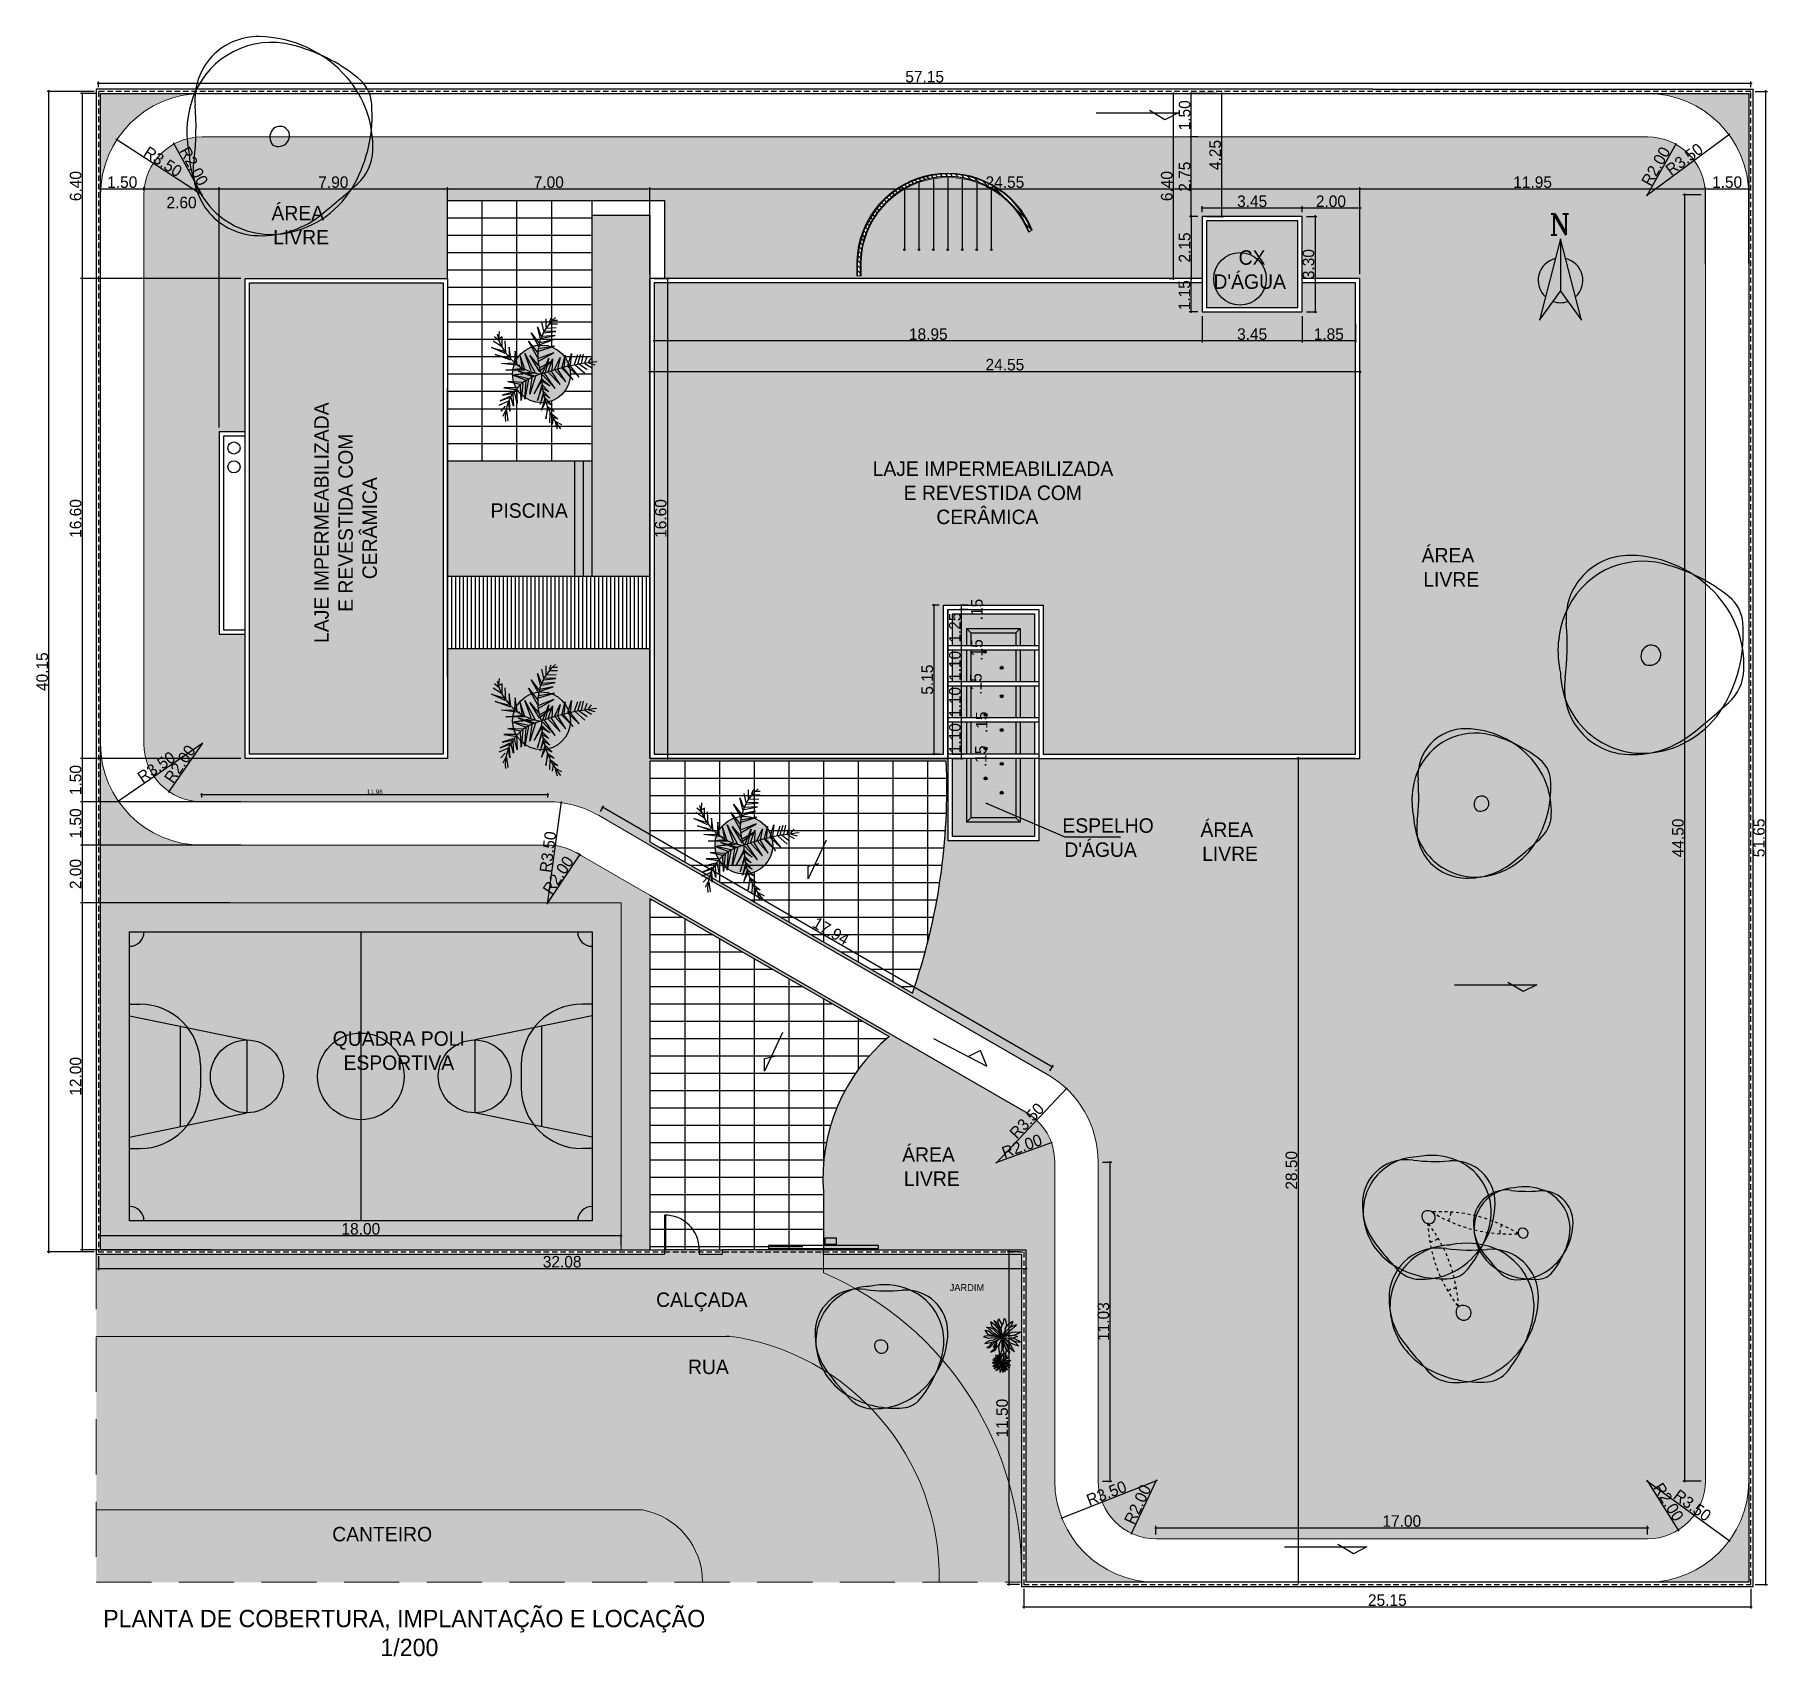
# Model space of a CAD drawing. Header units: feet. Extents: x 1734 to 1931, y 883 to 1088.
# Drawn here: x 1734.2 to 1794.1, y 960.1 to 1016.2 of the extents above; entities that cross this region are included whole.
import ezdxf

# ---------------------------------------------------------------- set-up
doc = ezdxf.new("R2010")
doc.units = ezdxf.units.FT
doc.header["$LTSCALE"] = 0.3
doc.header["$MEASUREMENT"] = 0
doc.header["$PDMODE"] = 32
doc.header["$PDSIZE"] = 0.1
doc.linetypes.add('DASHED2', pattern=[0.375, 0.25, -0.125])
doc.linetypes.add('HIDDEN', pattern=[9.525, 6.35, -3.175])
doc.layers.get('0').update_dxf_attribs({"linetype": 'CONTINUOUS'})
doc.layers.get('Defpoints').update_dxf_attribs({"linetype": 'CONTINUOUS'})
for name, color, linetype in [('03', 96, 'CONTINUOUS'), ('1', 1, 'CONTINUOUS'), ('2', 44, 'CONTINUOUS'), ('3', 3, 'CONTINUOUS'), ('5', 5, 'CONTINUOUS'), ('Cotas', 1, 'CONTINUOUS'), ('demolição', 140, 'DASHED2'), ('LAYOUT 2', 1, 'CONTINUOUS'), ('LOTE', 5, 'CONTINUOUS'), ('projecao', 8, 'HIDDEN'), ('SIMBOLOS-AMARELO', 44, 'CONTINUOUS'), ('SIMBOLOS-CYAN', 4, 'CONTINUOUS'), ('SIMBOLOS-VERMELHO', 1, 'CONTINUOUS'), ('Texto', 44, 'CONTINUOUS')]:
    doc.layers.add(name, color=color, linetype=linetype)
doc.styles.add('ROMANC', font='romanc.shx')
doc.styles.add('style1', font='GOTHIC.TTF')
doc.dimstyles.new('ESC-100', dxfattribs={"dimtxt": 0.16, "dimasz": 0.04, "dimexe": 0.06, "dimexo": 0.15, "dimgap": 0.02, "dimtad": 1, "dimzin": 4, "dimdsep": 46, "dimtxsty": 'style1', "dimblk": 'OBLIQUE', "dimcen": 0.01, "dimdle": 0.04, "dimclrd": 14, "dimclre": 14, "dimclrt": 2, "dimazin": 0, "dimtfac": 1, "dimtix": 1, "dimtmove": 2, "dimatfit": 0, "dimldrblk": 'OPEN90', "dimfxl": 1, "dimtolj": 1, "dimtzin": 4, "dimlwd": -1, "dimlwe": -1, "dimarcsym": 0})
doc.dimstyles.new('ESC-50', dxfattribs={"dimtxt": 0.1, "dimasz": 0.04, "dimexe": 0.06, "dimexo": 0.15, "dimgap": 0.02, "dimtad": 1, "dimzin": 4, "dimdsep": 46, "dimtxsty": 'style1', "dimblk": 'OBLIQUE', "dimcen": 0.01, "dimdle": 0.04, "dimclrd": 14, "dimclre": 14, "dimclrt": 2, "dimazin": 0, "dimtfac": 1, "dimtix": 1, "dimtmove": 2, "dimatfit": 0, "dimldrblk": 'OPEN90', "dimfxl": 1, "dimtolj": 1, "dimtzin": 4, "dimlwd": -1, "dimlwe": -1, "dimarcsym": 0})

msp = doc.modelspace()

# ---------------------------------------------------------------- texts
at = {"layer": 'Texto', "attachment_point": 1, "style": 'style1'}
for s, insert, char_height, width in [('\\pi1.72273;{\\H2.4x;\\P\\pi0.82659;\\H2.0833x;ÁREA \\P\\pi0.8842;LIVRE}', (1741.525, 1010.637), 0.1, 3.44546), ("\\pi1.72273;{\\H2.4x;\\P\\pi1.25826;\\H2.0833x;CX \\P\\pi0.38727;D'ÁGUA}", (1774.542, 1009.1), 0.1, 3.44546), ('\\pi4.64827;{\\H2.4x;\\P\\pi0.59276;\\H2.0833x;LAJE IMPERMEABILIZADA\\P\\pi1.66736;E REVESTIDA COM \\P\\pi2.7982;CERÂMICA}', (1762.548, 1001.794), 0.1, 9.29655), ('\\pxqc;{\\H2.4x;\\P\\H2.0833x;PISCINA}', (1749.542, 1000.347), 0.1, 3.44546), ('\\pi1.72273;{\\H2.4x;\\P\\pi0.82659;\\H2.0833x;ÁREA \\P\\pi0.8842;LIVRE}', (1781.302, 998.801), 0.1, 3.44546), ("\\pi1.72273;{\\H2.4x;\\P\\pi0.31946;\\H2.0833x;ESPELHO\\P\\pi0.38727;D'ÁGUA}", (1769.386, 989.449), 0.1, 3.44546), ('\\pi1.72273;{\\H2.4x;\\P\\pi0.82659;\\H2.0833x;ÁREA \\P\\pi0.8842;LIVRE}', (1773.653, 989.307), 0.1, 3.44546), ('\\pxqc;{\\H2.4x;\\P\\H2.0833x;QUADRA POLI ESPORTIVA}', (1743.495, 982.079), 0.1, 6.52072), ('\\pi1.72273;{\\H2.4x;\\P\\pi0.82659;\\H2.0833x;ÁREA \\P\\pi0.8842;LIVRE}', (1763.337, 978.067), 0.1, 3.44546), ('\\pi-0.00824;CALÇADA', (1755.663, 972.645), 0.5, 3.44546), ('\\pxqc;{\\H2.4x;JARDIM}', (1764.68, 972.934), 0.1, 3.44546), ('\\pxqc;{\\C255;RUA}', (1755.741, 970.321), 0.5, 3.44546), ('\\pxqc;CANTEIRO', (1744.457, 964.535), 0.5, 3.44546), ('\\pi10.7153;\\P\\P\\pi0.09355;{\\H6x;PLANTA DE COBERTURA, IMPLANTAÇÃO E LOCAÇÃO \\P\\pi9.67968;1/200}', (1736.439, 961.998), 0.1, 21.4306)]:
    msp.add_mtext(s, dxfattribs=dict(at, insert=insert, char_height=char_height, width=width))
at = {"layer": 'Texto', "insert": (1743.431, 994.523), "char_height": 0.1, "width": 9.29655, "attachment_point": 1, "rotation": 90, "style": 'style1'}
msp.add_mtext('\\pi4.64827;{\\H2.4x;\\P\\pi0.59276;\\H2.0833x;LAJE IMPERMEABILIZADA\\P\\pi1.66736;E REVESTIDA COM \\P\\pi2.7982;CERÂMICA}', dxfattribs=at)

# ---------------------------------------------------------------- blocks, each defined once
blk = doc.blocks.new('Norte')
at = {"layer": 'SIMBOLOS-AMARELO'}
for start, end in [(103.2135, 227.65711), (312.34289, 76.7865), (250.41865, 289.58135)]:
    blk.add_arc((0, -2.124), 1.146, start, end, dxfattribs=at)
at = {"layer": 'SIMBOLOS-CYAN'}
for p, q in [((0, 0), (-1.08, -4.157)), ((1.08, -4.157), (0, 0)), ((-1.08, -4.157), (0, -2.679)), ((0, -2.679), (1.08, -4.157))]:
    blk.add_line(p, q, dxfattribs=at)
at = {"layer": 'SIMBOLOS-VERMELHO'}
blk.add_line((0, 0), (0, -2.679), dxfattribs=at)
at = {"layer": 'SIMBOLOS-AMARELO', "style": 'ROMANC'}
blk.add_text('N', height=1.08, dxfattribs=at).set_placement((-0.566, 0.204))
blk = doc.blocks.new('Arvore_M')
at = {"color": 89, "true_color": 0x2e4b26}
for centre, radius, start, end in [((29.6, 148.2), 161.7, 100.4555, 151.0425), ((41.7, 154), 157.5, 85.3103, 127.4297), ((25, 173), 136.5, 1.1676, 100.4555), ((45.6, 202.1), 109.3, 351.1087, 85.3103), ((683.4, -654.4), 1189.6, 128.3098, 132.2959), ((-64.8, 167.9), 77.9, 132.2959, 177.6877), ((95.6, 111.7), 237.1, 151.0425, 184.4792), ((582.4, 131.8), 432.1, 172.9001, 184.8756), ((0.2, 139.7), 165.3, 338.1526, 12.6145), ((32.3, 164), 175, 177.6877, 221.0767), ((11.3, 146.3), 16.1, 142.6793, 321.6826), ((13.7, 144.5), 19.1, 61.2791, 142.6793), ((8.9, 148.2), 19.1, 321.6826, 43.0427), ((-79.4, 98), 61.6, 184.4792, 231.1587), ((47.5, 86.2), 104.7, 269.0752, 4.8756), ((25.1, 129.7), 138.5, 255.6085, 338.1526), ((62, 273.5), 287, 231.1587, 255.6085), ((49, 178.6), 197.2, 221.0767, 269.0752)]:
    blk.add_arc(centre, radius, start, end, dxfattribs=at)
blk = doc.blocks.new('planta 7')
at = {"color": 0}
for p, q in [((341.6, 289.5), (346.8, 304)), ((346.8, 304), (343.6, 291.8)), ((347.7, 294.7), (353.4, 307.5)), ((353.4, 307.5), (350.1, 295.9)), ((354.2, 298.2), (359.1, 305.7)), ((359.1, 299.9), (363.1, 304.6)), ((295.1, 293.5), (285.8, 292.4)), ((295.5, 294.1), (289.8, 297)), ((299.2, 294.7), (294.7, 298.8)), ((294.7, 290.6), (302.9, 291.8)), ((304.1, 291.2), (294.7, 290.6)), ((299.2, 287.1), (308.2, 289.5)), ((310.2, 287.7), (299.2, 287.1)), ((303.7, 291.8), (300, 300.5)), ((304.1, 299.3), (307.4, 290)), ((308.2, 290.6), (304.1, 299.3)), ((309.4, 297.6), (311, 287.7)), ((312.2, 287.7), (309.4, 297.6)), ((316.3, 295.9), (314.7, 285.4)), ((316.3, 284.2), (316.3, 295.9)), ((322, 292.4), (319.6, 280.7)), ((321.2, 279), (322, 292.4)), ((328.1, 288.3), (323.2, 275.5)), ((324.5, 273.2), (328.1, 288.3)), ((332.6, 294.1), (334.2, 277.8)), ((332.6, 276.7), (332.6, 294.1)), ((336.7, 281.3), (338.7, 298.2)), ((338.7, 298.2), (339.1, 286)), ((342.8, 289.5), (353.8, 291.2)), ((353.8, 291.2), (344.4, 291.2)), ((348.1, 294.1), (359.5, 294.7)), ((354.6, 297.6), (363.1, 297.6)), ((361.5, 300.5), (368, 299.9)), ((363.1, 297.6), (361.5, 300.5)), ((302.1, 283.6), (312.6, 286)), ((315.5, 284.2), (302.1, 283.6)), ((304.5, 280.1), (318.8, 280.7)), ((320, 278.4), (304.5, 280.1)), ((305.7, 276.7), (322.8, 275.5)), ((324, 273.2), (305.7, 276.7)), ((310.2, 272), (325.7, 269.7)), ((326.9, 266.8), (310.2, 272)), ((331.4, 282.5), (326.5, 269.7)), ((326.9, 267.3), (331.4, 282.5)), ((328.1, 286), (331, 270.8)), ((329.7, 266.8), (328.1, 286)), ((347.7, 276.7), (329.3, 266.8)), ((331, 262.7), (346, 272)), ((331.8, 270.8), (347.7, 276.7)), ((333, 276.7), (346.8, 281.3)), ((346.8, 281.3), (333.4, 279)), ((346, 272), (336.3, 263.9)), ((337.5, 283.6), (350.1, 285.4)), ((350.1, 285.4), (340.3, 286)), ((343.2, 264.4), (359.1, 273.2)), ((359.1, 273.2), (347.7, 264.4)), ((287.6, 257.2), (297.1, 255.4)), ((299.3, 255.8), (287.6, 257.2)), ((295.5, 261.2), (303.7, 257.2)), ((306.2, 258.1), (295.5, 261.2)), ((306.9, 258.1), (299.9, 251.3)), ((299.9, 251.3), (303.1, 257.2)), ((301.2, 262.6), (310, 259)), ((312.5, 259.4), (301.2, 262.6)), ((304.4, 264.8), (316.3, 260.8)), ((318.5, 260.8), (304.4, 264.8)), ((312.9, 259.4), (306.6, 253.5)), ((306.6, 253.5), (310.3, 259)), ((310.7, 268), (322.3, 261.2)), ((324.5, 261.2), (310.7, 268)), ((312.5, 254.4), (316.3, 260.8)), ((318.5, 260.3), (312.5, 254.4)), ((328.1, 260.4), (315.5, 248.7)), ((315.5, 248.7), (329.7, 258.6)), ((324.8, 261.7), (317.9, 253.5)), ((317.9, 253.5), (322.3, 260.8)), ((329.3, 260.4), (343.6, 254.5)), ((343.6, 254.5), (330.2, 258)), ((332.6, 262.1), (341.1, 251.1)), ((341.1, 251.1), (334.2, 263.3)), ((340.7, 263.9), (348.5, 249.9)), ((348.5, 249.9), (343.2, 263.9)), ((350.1, 263.9), (354.6, 249.3)), ((354.6, 249.3), (352.1, 263.9)), ((353.8, 263.3), (366.8, 270.8)), ((356.2, 262.7), (360.3, 250.5)), ((366.8, 270.8), (357, 263.3)), ((360.3, 250.5), (357.8, 262.7)), ((361.5, 262.1), (372.5, 265)), ((361.9, 260.9), (364.3, 248.7)), ((364.3, 248.7), (363.5, 260.4)), ((372.5, 265), (363.9, 261.5)), ((366.8, 259.2), (368, 248.1)), ((368, 248.1), (368.4, 258)), ((368.4, 259.2), (376.6, 260.9)), ((371.3, 256.9), (371.7, 247.6)), ((372.1, 256.9), (379.8, 256.9)), ((284.5, 248.6), (278.2, 246.8)), ((285.4, 248.6), (282.3, 242.7)), ((288.6, 250.4), (282.6, 251.3)), ((292.7, 253.5), (283.9, 254)), ((292.7, 252.6), (287.6, 246.3)), ((287.6, 246.3), (288.9, 250.8)), ((298.7, 255.4), (294.6, 249.5)), ((294.6, 249.5), (296.5, 254.9)), ((330.6, 255.1), (319.2, 244.1)), ((319.2, 244.1), (331.8, 252.2)), ((332.6, 248.7), (321.6, 238.8)), ((321.6, 238.8), (333.8, 246.4)), ((334.6, 242.9), (323.6, 231.9)), ((323.6, 231.9), (335, 241.2)), ((331, 255.1), (342.8, 251.1)), ((342.8, 251.1), (331.8, 251.6)), ((333, 249.3), (344, 244.1)), ((344, 244.1), (333.8, 246.4)), ((335, 242.3), (346.4, 239.4)), ((346.4, 239.4), (335, 240.6)), ((375.3, 254), (375.3, 246.4)), ((376.6, 254), (380.6, 252.2)), ((378.6, 250.5), (378.6, 246.4)), ((335.9, 237.1), (326.1, 226.6)), ((326.1, 226.6), (336.7, 234.8)), ((337.5, 230.1), (329.7, 221.4)), ((338.3, 226.6), (333, 219.1)), ((336.3, 237.1), (347.7, 233.6)), ((347.7, 233.6), (337.1, 234.8)), ((337.9, 230.7), (346.8, 227.8)), ((338.3, 227.8), (347.2, 224.9)), ((338.7, 224.3), (347.2, 222.5)), ((338.7, 221.4), (335, 215)), ((339.1, 217.9), (337.5, 212.1)), ((339.1, 221.4), (345.2, 219.1)), ((339.9, 217.9), (343.6, 215))]:
    blk.add_line(p, q, dxfattribs=at)
for centre, radius, start, end in [((288, 253.3), 41.4, 11.0675, 94.0085), ((376.5, 255.2), 48.2, 103.1598, 172.8828), ((326.9, 185.7), 75.5, 88.7203, 129.9117), ((345.9, 219.2), 45.5, 39.604, 112.3619), ((124.9, 189), 216.4, 5.649, 19.4873)]:
    blk.add_arc(centre, radius, start, end, dxfattribs=at)
blk = doc.blocks.new('2D-VEG2')
at = {"layer": '1', "color": 78}
for p, q in [((-0.41, 1.38), (-0.52, 1.42)), ((-0.52, 1.42), (-0.47, 1.14)), ((-0.01, 1.1), (0.05, 1.45)), ((0.05, 1.45), (0.08, 1.52)), ((0.08, 1.52), (0.12, 1.3)), ((0.45, 1.35), (0.44, 1.46)), ((0.44, 1.46), (0.51, 1.35)), ((-1.22, 0.03), (-1.51, -0.12)), ((-1.41, 0.24), (-1.48, 0.28)), ((-1.48, 0.28), (-1.2, 0.2)), ((-1.47, 0.57), (-1.1, 0.58)), ((-1.09, 0.3), (-1.47, 0.57)), ((-1.31, 0.11), (-1.41, 0.24)), ((-1.18, 0), (-1.31, 0.11)), ((-1.2, 0.2), (-0.86, 0.07)), ((-1.01, 0.89), (-1.14, 1)), ((-1.14, 1), (-1.03, 0.74)), ((-1.1, 0.58), (-0.75, 0.34)), ((-0.71, 0.12), (-1.09, 0.3)), ((-1.03, 0.74), (-0.84, 0.52)), ((-0.78, 0.74), (-1.01, 0.89)), ((-0.55, 1.05), (-0.95, 1.18)), ((-0.95, 1.18), (-0.81, 0.95)), ((-0.86, 0.07), (-0.46, -0.02)), ((-0.84, 0.52), (-0.54, 0.36)), ((-0.81, 0.95), (-0.43, 0.67)), ((-0.47, 0.55), (-0.78, 0.74)), ((-0.75, 0.34), (-0.14, 0.04)), ((-0.2, 0.05), (-0.71, 0.12)), ((-0.32, 0.72), (-0.55, 1.05)), ((-0.54, 0.36), (-0.27, 0.22)), ((-0.47, 1.14), (-0.27, 0.58)), ((-0.14, 0.3), (-0.47, 0.55)), ((-0.47, -0.34), (0, 0)), ((-0.43, 0.67), (-0.23, 0.49)), ((-0.2, 1.09), (-0.41, 1.38)), ((0, 0), (-0.38, -0.43)), ((-0.36, -0.84), (0, 0)), ((0, 0), (-0.35, -0.05)), ((-0.27, 0.58), (0, 0)), ((-0.27, 0.22), (0, 0)), ((-0.15, 0.66), (-0.2, 1.09)), ((0, 0), (-0.2, 0.05)), ((-0.04, 0.4), (-0.15, 0.66)), ((0, 0), (-0.13, -0.44)), ((-0.05, 0.26), (0.01, 0.79)), ((0, 0), (-0.05, 0.26)), ((0.01, 0.79), (-0.01, 1.1)), ((0, 0), (0.04, 0.2)), ((0.17, 0.17), (0, 0)), ((0, 0), (0.74, 0.17)), ((0.51, 0.17), (0, 0)), ((0.46, 0.02), (0, 0)), ((0.02, -0.43), (0, 0)), ((0, 0), (0.26, -0.54)), ((0.25, -0.2), (0, 0)), ((0.81, -0.24), (0, 0)), ((0.04, 0.2), (0.19, 0.56)), ((0.13, 0.61), (0.07, 0.27)), ((0.26, 0.82), (0.1, 0.45)), ((0.12, 1.3), (0.15, 0.95)), ((0.15, 0.95), (0.13, 0.61)), ((0.15, 0.92), (0.35, 1.17)), ((0.32, 0.27), (0.17, 0.17)), ((0.19, 0.56), (0.53, 0.7)), ((0.23, 0.58), (0.55, 0.95)), ((0.48, 1.18), (0.26, 0.82)), ((0.5, 0.47), (0.32, 0.27)), ((0.35, 1.17), (0.45, 1.35)), ((0.42, 0.38), (0.71, 0.54)), ((0.82, 0.01), (0.46, 0.02)), ((0.51, 1.35), (0.48, 1.18)), ((0.55, 0.95), (0.48, 0.67)), ((0.59, 0.59), (0.5, 0.47)), ((0.68, 0.23), (0.51, 0.17)), ((0.53, 0.7), (0.78, 0.99)), ((0.83, 0.85), (0.59, 0.59)), ((0.88, 0.3), (0.68, 0.23)), ((0.71, 0.54), (1.06, 0.6)), ((0.74, 0.17), (1, 0.26)), ((0.78, 0.99), (0.9, 1.24)), ((1.11, 0), (0.82, 0.01)), ((0.9, 1.24), (0.83, 0.85)), ((1.17, 0.47), (0.88, 0.3)), ((0.99, 0.01), (1.36, -0.12)), ((1, 0.26), (1.2, 0.25)), ((1.06, 0.6), (1.38, 0.64)), ((1.36, 0.11), (1.11, 0)), ((1.38, 0.64), (1.17, 0.47)), ((1.2, 0.25), (1.44, 0.21)), ((1.52, 0.17), (1.36, 0.11)), ((1.44, 0.21), (1.52, 0.17)), ((-1.51, -0.12), (-0.93, -0.25)), ((-1.09, -0.42), (-1.41, -0.57)), ((-1.41, -0.57), (-1.24, -0.62)), ((-1.24, -0.62), (-0.86, -0.58)), ((-0.61, -0.08), (-1.18, 0)), ((-0.88, -0.22), (-1.09, -0.42)), ((-0.91, -0.85), (-1, -1.13)), ((-1, -1.13), (-0.81, -1.07)), ((-0.78, -0.64), (-0.91, -0.85)), ((-0.68, -0.1), (-0.88, -0.22)), ((-0.86, -0.58), (-0.47, -0.34)), ((-0.81, -1.07), (-0.61, -0.87)), ((-0.59, -0.41), (-0.78, -0.64)), ((-0.35, -0.05), (-0.68, -0.1)), ((-0.6, -0.82), (-0.66, -1.37)), ((-0.66, -1.37), (-0.53, -1.2)), ((-0.38, -0.43), (-0.6, -0.82)), ((-0.53, -1.2), (-0.36, -0.84)), ((-0.46, -0.02), (-0.25, -0.04)), ((-0.13, -0.44), (-0.17, -0.87)), ((-0.17, -0.87), (-0.1, -1.16)), ((-0.1, -1.16), (0.04, -1.52)), ((0.11, -0.74), (0.02, -0.43)), ((0.04, -1.52), (0.12, -1.12)), ((0.12, -1.12), (0.11, -0.74)), ((0.12, -0.94), (0.29, -1.19)), ((0.49, -0.36), (0.25, -0.2)), ((0.32, -0.8), (0.25, -0.53)), ((0.26, -0.54), (0.62, -0.84)), ((0.29, -1.19), (0.32, -0.8)), ((1.02, -0.18), (0.31, -0.09)), ((0.32, -0.25), (0.78, -0.41)), ((0.32, -0.8), (0.62, -1.17)), ((0.74, -0.6), (0.49, -0.36)), ((0.55, -0.79), (1.08, -1.05)), ((0.74, -1.11), (0.62, -0.84)), ((0.62, -1.17), (0.81, -1.27)), ((0.97, -0.89), (0.74, -0.6)), ((0.81, -1.27), (0.74, -1.11)), ((0.78, -0.41), (1.07, -0.51)), ((1.13, -0.4), (0.81, -0.24)), ((1.08, -1.05), (0.97, -0.89)), ((1.34, -0.23), (1.02, -0.18)), ((1.07, -0.51), (1.4, -0.57)), ((1.4, -0.57), (1.13, -0.4)), ((1.52, -0.08), (1.34, -0.23)), ((1.36, -0.12), (1.52, -0.08))]:
    blk.add_line(p, q, dxfattribs=at)
blk = doc.blocks.new('_Oblique')
at = {"color": 0, "linetype": 'ByBlock', "lineweight": -2}
blk.add_line((-0.5, -0.5), (0.5, 0.5), dxfattribs=at)
blk = doc.blocks.new('*D276')
at = {"layer": 'Cotas', "color": 14, "transparency": 16777216}
blk.add_line((1739.975, 1010.6), (1736.971, 1012.547), dxfattribs=at)
at = {"layer": 'Defpoints', "color": 0, "transparency": 16777216}
for p in [(1737.005, 1012.525), (1739.942, 1010.621)]:
    blk.add_point(p, dxfattribs=at)
at = {"layer": 'Cotas', "color": 14, "transparency": 16777216, "xscale": 0.04, "yscale": 0.04, "zscale": 0.04, "rotation": 147.052611905339}
blk.add_blockref('_Oblique', (1737.005, 1012.525), dxfattribs=at)
at = {"layer": 'Cotas', "color": 2, "transparency": 16777216, "insert": (1738.598, 1011.766), "char_height": 0.4, "attachment_point": 5, "rotation": 327.05261, "style": 'style1'}
blk.add_mtext('\\A1;R3.50', dxfattribs=at)
blk = doc.blocks.new('_Open90')
at = {"color": 0, "linetype": 'ByBlock', "lineweight": -2}
for p, q in [((0, 0), (-1, 0)), ((-0.5, 0.5), (0, 0)), ((0, 0), (-0.5, -0.5))]:
    blk.add_line(p, q, dxfattribs=at)
blk = doc.blocks.new('*D277')
at = {"layer": 'Cotas', "color": 14, "transparency": 16777216}
blk.add_line((1739.961, 1010.586), (1738.967, 1012.413), dxfattribs=at)
at = {"layer": 'Defpoints', "color": 0, "transparency": 16777216}
for p in [(1738.986, 1012.378), (1739.942, 1010.621)]:
    blk.add_point(p, dxfattribs=at)
at = {"layer": 'Cotas', "color": 14, "transparency": 16777216, "xscale": 0.04, "yscale": 0.04, "zscale": 0.04, "rotation": 118.5465213877467}
blk.add_blockref('_Oblique', (1738.986, 1012.378), dxfattribs=at)
at = {"layer": 'Cotas', "color": 2, "transparency": 16777216, "insert": (1739.666, 1011.61), "char_height": 0.4, "attachment_point": 5, "rotation": 298.54652, "style": 'style1'}
blk.add_mtext('\\A1;R2.00', dxfattribs=at)
blk = doc.blocks.new('*D278')
at = {"layer": 'Cotas', "color": 14, "transparency": 16777216}
blk.add_line((1739.975, 991.644), (1737.026, 989.615), dxfattribs=at)
at = {"layer": 'Defpoints', "color": 0, "transparency": 16777216}
for p in [(1739.942, 991.621), (1737.059, 989.637)]:
    blk.add_point(p, dxfattribs=at)
at = {"layer": 'Cotas', "color": 14, "transparency": 16777216, "xscale": 0.04, "yscale": 0.04, "zscale": 0.04, "rotation": 214.533647750086}
blk.add_blockref('_Oblique', (1737.059, 989.637), dxfattribs=at)
at = {"layer": 'Cotas', "color": 2, "transparency": 16777216, "insert": (1738.37, 990.819), "char_height": 0.4, "attachment_point": 5, "rotation": 34.53365, "style": 'style1'}
blk.add_mtext('\\A1;R3.50', dxfattribs=at)
blk = doc.blocks.new('*D279')
at = {"layer": 'Cotas', "color": 14, "transparency": 16777216}
blk.add_line((1739.965, 991.654), (1738.784, 989.942), dxfattribs=at)
at = {"layer": 'Defpoints', "color": 0, "transparency": 16777216}
for p in [(1739.942, 991.621), (1738.807, 989.975)]:
    blk.add_point(p, dxfattribs=at)
at = {"layer": 'Cotas', "color": 14, "transparency": 16777216, "xscale": 0.04, "yscale": 0.04, "zscale": 0.04, "rotation": 235.4299763007902}
blk.add_blockref('_Oblique', (1738.807, 989.975), dxfattribs=at)
at = {"layer": 'Cotas', "color": 2, "transparency": 16777216, "insert": (1739.185, 990.928), "char_height": 0.4, "attachment_point": 5, "rotation": 55.42998, "style": 'style1'}
blk.add_mtext('\\A1;R2.00', dxfattribs=at)
blk = doc.blocks.new('*D280')
at = {"layer": 'Cotas', "color": 14, "transparency": 16777216}
blk.add_line((1751.901, 986.082), (1752.385, 989.629), dxfattribs=at)
at = {"layer": 'Defpoints', "color": 0, "transparency": 16777216}
for p in [(1752.379, 989.589), (1751.906, 986.121)]:
    blk.add_point(p, dxfattribs=at)
at = {"layer": 'Cotas', "color": 14, "transparency": 16777216, "xscale": 0.04, "yscale": 0.04, "zscale": 0.04, "rotation": 82.229117953611}
blk.add_blockref('_Oblique', (1752.379, 989.589), dxfattribs=at)
at = {"layer": 'Cotas', "color": 2, "transparency": 16777216, "insert": (1751.915, 987.886), "char_height": 0.4, "attachment_point": 5, "rotation": 82.22912, "style": 'style1'}
blk.add_mtext('\\A1;R3.50', dxfattribs=at)
blk = doc.blocks.new('*D281')
at = {"layer": 'Cotas', "color": 14, "transparency": 16777216}
blk.add_line((1751.884, 986.088), (1753.036, 987.82), dxfattribs=at)
blk.add_arc((1751.906, 986.121), 2, 54.65214, 60, dxfattribs=at)
at = {"layer": 'Defpoints', "color": 0, "transparency": 16777216}
for p in [(1753.014, 987.787), (1751.906, 986.121)]:
    blk.add_point(p, dxfattribs=at)
at = {"layer": 'Cotas', "color": 14, "transparency": 16777216, "xscale": 0.04, "yscale": 0.04, "zscale": 0.04, "rotation": 56.37100954711729}
blk.add_blockref('_Oblique', (1753.014, 987.787), dxfattribs=at)
at = {"layer": 'Cotas', "color": 2, "transparency": 16777216, "insert": (1752.268, 987.081), "char_height": 0.4, "attachment_point": 5, "rotation": 56.37101, "style": 'style1'}
blk.add_mtext('\\A1;R2.00', dxfattribs=at)
blk = doc.blocks.new('*D282')
at = {"layer": 'Cotas', "color": 14, "transparency": 16777216}
blk.add_line((1767.414, 977.123), (1769.868, 979.729), dxfattribs=at)
at = {"layer": 'Defpoints', "color": 0, "transparency": 16777216}
for p in [(1769.841, 979.7), (1767.442, 977.152)]:
    blk.add_point(p, dxfattribs=at)
at = {"layer": 'Cotas', "color": 14, "transparency": 16777216, "xscale": 0.04, "yscale": 0.04, "zscale": 0.04, "rotation": 46.72981498361429}
blk.add_blockref('_Oblique', (1769.841, 979.7), dxfattribs=at)
at = {"layer": 'Cotas', "color": 2, "transparency": 16777216, "insert": (1768.474, 978.584), "char_height": 0.4, "attachment_point": 5, "rotation": 46.72981, "style": 'style1'}
blk.add_mtext('\\A1;R3.50', dxfattribs=at)
blk = doc.blocks.new('*D283')
at = {"layer": 'Cotas', "color": 14, "transparency": 16777216}
blk.add_line((1767.404, 977.138), (1769.361, 977.844), dxfattribs=at)
at = {"layer": 'Defpoints', "color": 0, "transparency": 16777216}
for p in [(1769.323, 977.83), (1767.442, 977.152)]:
    blk.add_point(p, dxfattribs=at)
at = {"layer": 'Cotas', "color": 14, "transparency": 16777216, "xscale": 0.04, "yscale": 0.04, "zscale": 0.04, "rotation": 19.82346587253268}
blk.add_blockref('_Oblique', (1769.323, 977.83), dxfattribs=at)
at = {"layer": 'Cotas', "color": 2, "transparency": 16777216, "insert": (1768.305, 977.707), "char_height": 0.4, "attachment_point": 5, "rotation": 19.82347, "style": 'style1'}
blk.add_mtext('\\A1;R2.00', dxfattribs=at)
blk = doc.blocks.new('*D284')
at = {"layer": 'Cotas', "color": 14, "transparency": 16777216}
blk.add_line((1772.979, 966.136), (1769.646, 964.83), dxfattribs=at)
at = {"layer": 'Defpoints', "color": 0, "transparency": 16777216}
for p in [(1772.942, 966.121), (1769.683, 964.844)]:
    blk.add_point(p, dxfattribs=at)
at = {"layer": 'Cotas', "color": 14, "transparency": 16777216, "xscale": 0.04, "yscale": 0.04, "zscale": 0.04, "rotation": 201.4030274428243}
blk.add_blockref('_Oblique', (1769.683, 964.844), dxfattribs=at)
at = {"layer": 'Cotas', "color": 2, "transparency": 16777216, "insert": (1771.229, 965.697), "char_height": 0.4, "attachment_point": 5, "rotation": 21.40303, "style": 'style1'}
blk.add_mtext('\\A1;R3.50', dxfattribs=at)
blk = doc.blocks.new('*D285')
at = {"layer": 'Cotas', "color": 14, "transparency": 16777216}
blk.add_line((1772.959, 966.158), (1772.077, 964.274), dxfattribs=at)
at = {"layer": 'Defpoints', "color": 0, "transparency": 16777216}
for p in [(1772.942, 966.121), (1772.093, 964.31)]:
    blk.add_point(p, dxfattribs=at)
at = {"layer": 'Cotas', "color": 14, "transparency": 16777216, "xscale": 0.04, "yscale": 0.04, "zscale": 0.04, "rotation": 244.9007901747606}
blk.add_blockref('_Oblique', (1772.093, 964.31), dxfattribs=at)
at = {"layer": 'Cotas', "color": 2, "transparency": 16777216, "insert": (1772.309, 965.313), "char_height": 0.4, "attachment_point": 5, "rotation": 64.90079, "style": 'style1'}
blk.add_mtext('\\A1;R2.00', dxfattribs=at)
blk = doc.blocks.new('*D286')
at = {"layer": 'Cotas', "color": 14, "transparency": 16777216}
blk.add_line((1789.921, 966.155), (1791.023, 964.391), dxfattribs=at)
at = {"layer": 'Defpoints', "color": 0, "transparency": 16777216}
for p in [(1789.942, 966.121), (1791.001, 964.425)]:
    blk.add_point(p, dxfattribs=at)
at = {"layer": 'Cotas', "color": 14, "transparency": 16777216, "xscale": 0.04, "yscale": 0.04, "zscale": 0.04, "rotation": 301.9930326762299}
blk.add_blockref('_Oblique', (1791.001, 964.425), dxfattribs=at)
at = {"layer": 'Cotas', "color": 2, "transparency": 16777216, "insert": (1790.667, 965.395), "char_height": 0.4, "attachment_point": 5, "rotation": 301.99303, "style": 'style1'}
blk.add_mtext('\\A1;R2.00', dxfattribs=at)
blk = doc.blocks.new('*D287')
at = {"layer": 'Cotas', "color": 14, "transparency": 16777216}
blk.add_line((1789.91, 966.145), (1792.804, 964.039), dxfattribs=at)
at = {"layer": 'Defpoints', "color": 0, "transparency": 16777216}
for p in [(1789.942, 966.121), (1792.772, 964.062)]:
    blk.add_point(p, dxfattribs=at)
at = {"layer": 'Cotas', "color": 14, "transparency": 16777216, "xscale": 0.04, "yscale": 0.04, "zscale": 0.04, "rotation": 323.9583745267021}
blk.add_blockref('_Oblique', (1792.772, 964.062), dxfattribs=at)
at = {"layer": 'Cotas', "color": 2, "transparency": 16777216, "insert": (1791.492, 965.278), "char_height": 0.4, "attachment_point": 5, "rotation": 323.95837, "style": 'style1'}
blk.add_mtext('\\A1;R3.50', dxfattribs=at)
blk = doc.blocks.new('*D288')
at = {"layer": 'Cotas', "color": 14, "transparency": 16777216}
blk.add_line((1789.922, 1010.586), (1790.938, 1012.402), dxfattribs=at)
at = {"layer": 'Defpoints', "color": 0, "transparency": 16777216}
for p in [(1790.918, 1012.367), (1789.942, 1010.621)]:
    blk.add_point(p, dxfattribs=at)
at = {"layer": 'Cotas', "color": 14, "transparency": 16777216, "xscale": 0.04, "yscale": 0.04, "zscale": 0.04, "rotation": 60.77822200255152}
blk.add_blockref('_Oblique', (1790.918, 1012.367), dxfattribs=at)
at = {"layer": 'Cotas', "color": 2, "transparency": 16777216, "insert": (1790.229, 1011.606), "char_height": 0.4, "attachment_point": 5, "rotation": 60.77822, "style": 'style1'}
blk.add_mtext('\\A1;R2.00', dxfattribs=at)
blk = doc.blocks.new('*D289')
at = {"layer": 'Cotas', "color": 14, "transparency": 16777216}
blk.add_line((1789.91, 1010.598), (1792.788, 1012.727), dxfattribs=at)
at = {"layer": 'Defpoints', "color": 0, "transparency": 16777216}
for p in [(1792.755, 1012.703), (1789.942, 1010.621)]:
    blk.add_point(p, dxfattribs=at)
at = {"layer": 'Cotas', "color": 14, "transparency": 16777216, "xscale": 0.04, "yscale": 0.04, "zscale": 0.04, "rotation": 36.4986601700604}
blk.add_blockref('_Oblique', (1792.755, 1012.703), dxfattribs=at)
at = {"layer": 'Cotas', "color": 2, "transparency": 16777216, "insert": (1791.212, 1011.847), "char_height": 0.4, "attachment_point": 5, "rotation": 36.49866, "style": 'style1'}
blk.add_mtext('\\A1;R3.50', dxfattribs=at)
blk = doc.blocks.new('*D290')
at = {"layer": 'Cotas', "color": 14, "transparency": 16777216}
for p, q in [((1736.367, 1014.346), (1736.367, 1014.54)), ((1793.517, 1014.346), (1793.517, 1014.54)), ((1736.327, 1014.48), (1793.557, 1014.48))]:
    blk.add_line(p, q, dxfattribs=at)
at = {"layer": 'Defpoints', "color": 0, "transparency": 16777216}
for p in [(1736.367, 1014.196), (1793.517, 1014.48), (1793.517, 1014.196)]:
    blk.add_point(p, dxfattribs=at)
at = {"layer": 'Cotas', "color": 14, "transparency": 16777216, "xscale": 0.04, "yscale": 0.04, "zscale": 0.04, "rotation": 180}
blk.add_blockref('_Oblique', (1736.367, 1014.48), dxfattribs=at)
at = {"layer": 'Cotas', "color": 14, "transparency": 16777216, "xscale": 0.04, "yscale": 0.04, "zscale": 0.04}
blk.add_blockref('_Oblique', (1793.517, 1014.48), dxfattribs=at)
at = {"layer": 'Cotas', "color": 2, "transparency": 16777216, "insert": (1764.942, 1014.705), "char_height": 0.4, "attachment_point": 5, "style": 'style1'}
blk.add_mtext('\\A1;57.15', dxfattribs=at)
blk = doc.blocks.new('*D291')
at = {"layer": 'Cotas', "color": 14, "transparency": 16777216}
for p, q in [((1736.402, 1010.825), (1737.982, 1010.825)), ((1736.442, 1010.771), (1736.442, 1010.885)), ((1737.942, 1010.771), (1737.942, 1010.885))]:
    blk.add_line(p, q, dxfattribs=at)
at = {"layer": 'Defpoints', "color": 0, "transparency": 16777216}
for p in [(1736.442, 1010.621), (1737.942, 1010.825), (1737.942, 1010.621)]:
    blk.add_point(p, dxfattribs=at)
at = {"layer": 'Cotas', "color": 14, "transparency": 16777216, "xscale": 0.04, "yscale": 0.04, "zscale": 0.04, "rotation": 180}
blk.add_blockref('_Oblique', (1736.442, 1010.825), dxfattribs=at)
at = {"layer": 'Cotas', "color": 14, "transparency": 16777216, "xscale": 0.04, "yscale": 0.04, "zscale": 0.04}
blk.add_blockref('_Oblique', (1737.942, 1010.825), dxfattribs=at)
at = {"layer": 'Cotas', "color": 2, "transparency": 16777216, "insert": (1737.192, 1011.055), "char_height": 0.4, "attachment_point": 5, "style": 'style1'}
blk.add_mtext('\\A1;1.50', dxfattribs=at)
blk = doc.blocks.new('*D292')
at = {"layer": 'Cotas', "color": 14, "transparency": 16777216}
for p, q in [((1737.902, 1010.825), (1740.582, 1010.825)), ((1737.942, 1010.771), (1737.942, 1010.885)), ((1740.542, 1002.571), (1740.542, 1010.885))]:
    blk.add_line(p, q, dxfattribs=at)
at = {"layer": 'Defpoints', "color": 0, "transparency": 16777216}
for p in [(1737.942, 1010.621), (1740.542, 1010.825), (1740.542, 1002.421)]:
    blk.add_point(p, dxfattribs=at)
at = {"layer": 'Cotas', "color": 14, "transparency": 16777216, "xscale": 0.04, "yscale": 0.04, "zscale": 0.04, "rotation": 180}
blk.add_blockref('_Oblique', (1737.942, 1010.825), dxfattribs=at)
at = {"layer": 'Cotas', "color": 14, "transparency": 16777216, "xscale": 0.04, "yscale": 0.04, "zscale": 0.04}
blk.add_blockref('_Oblique', (1740.542, 1010.825), dxfattribs=at)
at = {"layer": 'Cotas', "color": 2, "transparency": 16777216, "insert": (1739.242, 1010.351), "char_height": 0.4, "attachment_point": 5, "style": 'style1'}
blk.add_mtext('\\A1;2.60', dxfattribs=at)
blk = doc.blocks.new('*D293')
at = {"layer": 'Cotas', "color": 14, "transparency": 16777216}
for p, q in [((1740.502, 1010.825), (1748.482, 1010.825)), ((1740.542, 1002.571), (1740.542, 1010.885)), ((1748.442, 1007.871), (1748.442, 1010.885))]:
    blk.add_line(p, q, dxfattribs=at)
at = {"layer": 'Defpoints', "color": 0, "transparency": 16777216}
for p in [(1748.442, 1010.825), (1748.442, 1007.721), (1740.542, 1002.421)]:
    blk.add_point(p, dxfattribs=at)
at = {"layer": 'Cotas', "color": 14, "transparency": 16777216, "xscale": 0.04, "yscale": 0.04, "zscale": 0.04, "rotation": 180}
blk.add_blockref('_Oblique', (1740.542, 1010.825), dxfattribs=at)
at = {"layer": 'Cotas', "color": 14, "transparency": 16777216, "xscale": 0.04, "yscale": 0.04, "zscale": 0.04}
blk.add_blockref('_Oblique', (1748.442, 1010.825), dxfattribs=at)
at = {"layer": 'Cotas', "color": 2, "transparency": 16777216, "insert": (1744.492, 1011.055), "char_height": 0.4, "attachment_point": 5, "style": 'style1'}
blk.add_mtext('\\A1;7.90', dxfattribs=at)
blk = doc.blocks.new('*D294')
at = {"layer": 'Cotas', "color": 14, "transparency": 16777216}
for p, q in [((1748.402, 1010.825), (1755.482, 1010.825)), ((1748.442, 1007.871), (1748.442, 1010.885)), ((1755.442, 1007.871), (1755.442, 1010.885))]:
    blk.add_line(p, q, dxfattribs=at)
at = {"layer": 'Defpoints', "color": 0, "transparency": 16777216}
for p in [(1755.442, 1010.825), (1748.442, 1007.721), (1755.442, 1007.721)]:
    blk.add_point(p, dxfattribs=at)
at = {"layer": 'Cotas', "color": 14, "transparency": 16777216, "xscale": 0.04, "yscale": 0.04, "zscale": 0.04, "rotation": 180}
blk.add_blockref('_Oblique', (1748.442, 1010.825), dxfattribs=at)
at = {"layer": 'Cotas', "color": 14, "transparency": 16777216, "xscale": 0.04, "yscale": 0.04, "zscale": 0.04}
blk.add_blockref('_Oblique', (1755.442, 1010.825), dxfattribs=at)
at = {"layer": 'Cotas', "color": 2, "transparency": 16777216, "insert": (1751.942, 1011.055), "char_height": 0.4, "attachment_point": 5, "style": 'style1'}
blk.add_mtext('\\A1;7.00', dxfattribs=at)
blk = doc.blocks.new('*D295')
at = {"layer": 'Cotas', "color": 14, "transparency": 16777216}
for p, q in [((1755.402, 1010.825), (1780.032, 1010.825)), ((1755.442, 1007.871), (1755.442, 1010.885)), ((1779.992, 1007.871), (1779.992, 1010.885))]:
    blk.add_line(p, q, dxfattribs=at)
at = {"layer": 'Defpoints', "color": 0, "transparency": 16777216}
for p in [(1779.992, 1010.825), (1755.442, 1007.721), (1779.992, 1007.721)]:
    blk.add_point(p, dxfattribs=at)
at = {"layer": 'Cotas', "color": 14, "transparency": 16777216, "xscale": 0.04, "yscale": 0.04, "zscale": 0.04, "rotation": 180}
blk.add_blockref('_Oblique', (1755.442, 1010.825), dxfattribs=at)
at = {"layer": 'Cotas', "color": 14, "transparency": 16777216, "xscale": 0.04, "yscale": 0.04, "zscale": 0.04}
blk.add_blockref('_Oblique', (1779.992, 1010.825), dxfattribs=at)
at = {"layer": 'Cotas', "color": 2, "transparency": 16777216, "insert": (1767.717, 1011.055), "char_height": 0.4, "attachment_point": 5, "style": 'style1'}
blk.add_mtext('\\A1;24.55', dxfattribs=at)
blk = doc.blocks.new('*D296')
at = {"layer": 'Cotas', "color": 14, "transparency": 16777216}
for p, q in [((1779.952, 1010.825), (1791.982, 1010.825)), ((1779.992, 1007.871), (1779.992, 1010.885)), ((1791.942, 1008.242), (1791.942, 1010.885))]:
    blk.add_line(p, q, dxfattribs=at)
at = {"layer": 'Defpoints', "color": 0, "transparency": 16777216}
for p in [(1791.942, 1010.825), (1791.942, 1008.092), (1779.992, 1007.721)]:
    blk.add_point(p, dxfattribs=at)
at = {"layer": 'Cotas', "color": 14, "transparency": 16777216, "xscale": 0.04, "yscale": 0.04, "zscale": 0.04, "rotation": 180}
blk.add_blockref('_Oblique', (1779.992, 1010.825), dxfattribs=at)
at = {"layer": 'Cotas', "color": 14, "transparency": 16777216, "xscale": 0.04, "yscale": 0.04, "zscale": 0.04}
blk.add_blockref('_Oblique', (1791.942, 1010.825), dxfattribs=at)
at = {"layer": 'Cotas', "color": 2, "transparency": 16777216, "insert": (1785.967, 1011.055), "char_height": 0.4, "attachment_point": 5, "style": 'style1'}
blk.add_mtext('\\A1;11.95', dxfattribs=at)
blk = doc.blocks.new('*D297')
at = {"layer": 'Cotas', "color": 14, "transparency": 16777216}
for p, q in [((1791.902, 1010.825), (1793.482, 1010.825)), ((1791.942, 1008.242), (1791.942, 1010.885)), ((1793.442, 1008.242), (1793.442, 1010.885))]:
    blk.add_line(p, q, dxfattribs=at)
at = {"layer": 'Defpoints', "color": 0, "transparency": 16777216}
for p in [(1793.442, 1010.825), (1791.942, 1008.092), (1793.442, 1008.092)]:
    blk.add_point(p, dxfattribs=at)
at = {"layer": 'Cotas', "color": 14, "transparency": 16777216, "xscale": 0.04, "yscale": 0.04, "zscale": 0.04, "rotation": 180}
blk.add_blockref('_Oblique', (1791.942, 1010.825), dxfattribs=at)
at = {"layer": 'Cotas', "color": 14, "transparency": 16777216, "xscale": 0.04, "yscale": 0.04, "zscale": 0.04}
blk.add_blockref('_Oblique', (1793.442, 1010.825), dxfattribs=at)
at = {"layer": 'Cotas', "color": 2, "transparency": 16777216, "insert": (1792.692, 1011.055), "char_height": 0.4, "attachment_point": 5, "style": 'style1'}
blk.add_mtext('\\A1;1.50', dxfattribs=at)
blk = doc.blocks.new('*D298')
at = {"layer": 'Cotas', "color": 14, "transparency": 16777216}
for p, q in [((1736.292, 1014.121), (1735.749, 1014.121)), ((1735.809, 1014.161), (1735.809, 1007.681)), ((1741.292, 1007.721), (1735.749, 1007.721))]:
    blk.add_line(p, q, dxfattribs=at)
at = {"layer": 'Defpoints', "color": 0, "transparency": 16777216}
for p in [(1736.442, 1014.121), (1735.809, 1007.721), (1741.442, 1007.721)]:
    blk.add_point(p, dxfattribs=at)
at = {"layer": 'Cotas', "color": 14, "transparency": 16777216, "xscale": 0.04, "yscale": 0.04, "zscale": 0.04}
for p, rotation in [((1735.809, 1014.121), 90), ((1735.809, 1007.721), 270)]:
    blk.add_blockref('_Oblique', p, dxfattribs=dict(at, rotation=rotation))
at = {"layer": 'Cotas', "color": 2, "transparency": 16777216, "insert": (1735.579, 1010.921), "char_height": 0.4, "attachment_point": 5, "rotation": 90, "style": 'style1'}
blk.add_mtext('\\A1;6.40', dxfattribs=at)
blk = doc.blocks.new('*D299')
at = {"layer": 'Cotas', "color": 14, "transparency": 16777216}
for p, q in [((1741.292, 1007.721), (1735.749, 1007.721)), ((1735.809, 1007.761), (1735.809, 991.081)), ((1741.292, 991.121), (1735.749, 991.121))]:
    blk.add_line(p, q, dxfattribs=at)
at = {"layer": 'Defpoints', "color": 0, "transparency": 16777216}
for p in [(1741.442, 1007.721), (1735.809, 991.121), (1741.442, 991.121)]:
    blk.add_point(p, dxfattribs=at)
at = {"layer": 'Cotas', "color": 14, "transparency": 16777216, "xscale": 0.04, "yscale": 0.04, "zscale": 0.04}
for p, rotation in [((1735.809, 1007.721), 90), ((1735.809, 991.121), 270)]:
    blk.add_blockref('_Oblique', p, dxfattribs=dict(at, rotation=rotation))
at = {"layer": 'Cotas', "color": 2, "transparency": 16777216, "insert": (1735.579, 999.421), "char_height": 0.4, "attachment_point": 5, "rotation": 90, "style": 'style1'}
blk.add_mtext('\\A1;16.60', dxfattribs=at)
blk = doc.blocks.new('*D300')
at = {"layer": 'Cotas', "color": 14, "transparency": 16777216}
for p, q in [((1735.809, 991.161), (1735.809, 989.581)), ((1741.292, 991.121), (1735.749, 991.121)), ((1741.292, 989.621), (1735.749, 989.621))]:
    blk.add_line(p, q, dxfattribs=at)
at = {"layer": 'Defpoints', "color": 0, "transparency": 16777216}
for p in [(1741.442, 991.121), (1735.809, 989.621), (1741.442, 989.621)]:
    blk.add_point(p, dxfattribs=at)
at = {"layer": 'Cotas', "color": 14, "transparency": 16777216, "xscale": 0.04, "yscale": 0.04, "zscale": 0.04}
for p, rotation in [((1735.809, 991.121), 90), ((1735.809, 989.621), 270)]:
    blk.add_blockref('_Oblique', p, dxfattribs=dict(at, rotation=rotation))
at = {"layer": 'Cotas', "color": 2, "transparency": 16777216, "insert": (1735.579, 990.371), "char_height": 0.4, "attachment_point": 5, "rotation": 90, "style": 'style1'}
blk.add_mtext('\\A1;1.50', dxfattribs=at)
blk = doc.blocks.new('*D301')
at = {"layer": 'Cotas', "color": 14, "transparency": 16777216}
for p, q in [((1741.292, 989.621), (1735.749, 989.621)), ((1735.809, 989.661), (1735.809, 988.081)), ((1741.292, 988.121), (1735.749, 988.121))]:
    blk.add_line(p, q, dxfattribs=at)
at = {"layer": 'Defpoints', "color": 0, "transparency": 16777216}
for p in [(1741.442, 989.621), (1735.809, 988.121), (1741.442, 988.121)]:
    blk.add_point(p, dxfattribs=at)
at = {"layer": 'Cotas', "color": 14, "transparency": 16777216, "xscale": 0.04, "yscale": 0.04, "zscale": 0.04}
for p, rotation in [((1735.809, 989.621), 90), ((1735.809, 988.121), 270)]:
    blk.add_blockref('_Oblique', p, dxfattribs=dict(at, rotation=rotation))
at = {"layer": 'Cotas', "color": 2, "transparency": 16777216, "insert": (1735.579, 988.871), "char_height": 0.4, "attachment_point": 5, "rotation": 90, "style": 'style1'}
blk.add_mtext('\\A1;1.50', dxfattribs=at)
blk = doc.blocks.new('*D302')
at = {"layer": 'Cotas', "color": 14, "transparency": 16777216}
for p, q in [((1735.809, 988.161), (1735.809, 986.081)), ((1741.292, 988.121), (1735.749, 988.121)), ((1740.912, 986.121), (1735.749, 986.121))]:
    blk.add_line(p, q, dxfattribs=at)
at = {"layer": 'Defpoints', "color": 0, "transparency": 16777216}
for p in [(1741.442, 988.121), (1735.809, 986.121), (1741.062, 986.121)]:
    blk.add_point(p, dxfattribs=at)
at = {"layer": 'Cotas', "color": 14, "transparency": 16777216, "xscale": 0.04, "yscale": 0.04, "zscale": 0.04}
for p, rotation in [((1735.809, 988.121), 90), ((1735.809, 986.121), 270)]:
    blk.add_blockref('_Oblique', p, dxfattribs=dict(at, rotation=rotation))
at = {"layer": 'Cotas', "color": 2, "transparency": 16777216, "insert": (1735.579, 987.121), "char_height": 0.4, "attachment_point": 5, "rotation": 90, "style": 'style1'}
blk.add_mtext('\\A1;2.00', dxfattribs=at)
blk = doc.blocks.new('*D303')
at = {"layer": 'Cotas', "color": 14, "transparency": 16777216}
for p, q in [((1740.912, 986.121), (1735.749, 986.121)), ((1735.809, 986.161), (1735.809, 974.081)), ((1740.269, 974.121), (1735.749, 974.121))]:
    blk.add_line(p, q, dxfattribs=at)
at = {"layer": 'Defpoints', "color": 0, "transparency": 16777216}
for p in [(1741.062, 986.121), (1735.809, 974.121), (1740.419, 974.121)]:
    blk.add_point(p, dxfattribs=at)
at = {"layer": 'Cotas', "color": 14, "transparency": 16777216, "xscale": 0.04, "yscale": 0.04, "zscale": 0.04}
for p, rotation in [((1735.809, 986.121), 90), ((1735.809, 974.121), 270)]:
    blk.add_blockref('_Oblique', p, dxfattribs=dict(at, rotation=rotation))
at = {"layer": 'Cotas', "color": 2, "transparency": 16777216, "insert": (1735.579, 980.121), "char_height": 0.4, "attachment_point": 5, "rotation": 90, "style": 'style1'}
blk.add_mtext('\\A1;12.00', dxfattribs=at)
blk = doc.blocks.new('*D304')
at = {"layer": 'Cotas', "color": 14, "transparency": 16777216}
for p, q in [((1736.217, 1014.196), (1734.594, 1014.196)), ((1734.654, 974.006), (1734.654, 1014.236)), ((1736.217, 974.046), (1734.594, 974.046))]:
    blk.add_line(p, q, dxfattribs=at)
at = {"layer": 'Defpoints', "color": 0, "transparency": 16777216}
for p in [(1734.654, 1014.196), (1736.367, 1014.196), (1736.367, 974.046)]:
    blk.add_point(p, dxfattribs=at)
at = {"layer": 'Cotas', "color": 14, "transparency": 16777216, "xscale": 0.04, "yscale": 0.04, "zscale": 0.04}
for p, rotation in [((1734.654, 1014.196), 90), ((1734.654, 974.046), 270)]:
    blk.add_blockref('_Oblique', p, dxfattribs=dict(at, rotation=rotation))
at = {"layer": 'Cotas', "color": 2, "transparency": 16777216, "insert": (1734.424, 994.121), "char_height": 0.4, "attachment_point": 5, "rotation": 90, "style": 'style1'}
blk.add_mtext('\\A1;40.15', dxfattribs=at)
blk = doc.blocks.new('*D309')
at = {"layer": 'Defpoints', "color": 14, "linetype": 'Continuous', "transparency": 16777216}
for p, q in [((1751.946, 989.857), (1739.902, 989.857)), ((1739.942, 989.771), (1739.942, 989.917)), ((1751.906, 989.771), (1751.906, 989.917))]:
    blk.add_line(p, q, dxfattribs=at)
at = {"layer": 'Defpoints', "color": 0, "linetype": 'Continuous', "transparency": 16777216}
for p in [(1739.942, 989.857), (1739.942, 989.621), (1751.906, 989.621)]:
    blk.add_point(p, dxfattribs=at)
at = {"layer": 'Defpoints', "color": 14, "linetype": 'Continuous', "transparency": 16777216, "xscale": 0.04, "yscale": 0.04, "zscale": 0.04, "rotation": 180}
blk.add_blockref('_Oblique', (1739.942, 989.857), dxfattribs=at)
at = {"layer": 'Defpoints', "color": 14, "linetype": 'Continuous', "transparency": 16777216, "xscale": 0.04, "yscale": 0.04, "zscale": 0.04}
blk.add_blockref('_Oblique', (1751.906, 989.857), dxfattribs=at)
at = {"layer": 'Defpoints', "color": 2, "linetype": 'Continuous', "transparency": 16777216, "insert": (1745.924, 989.961), "char_height": 0.16, "attachment_point": 5, "style": 'style1'}
blk.add_mtext('\\A1;11.96', dxfattribs=at)
blk = doc.blocks.new('*D310')
at = {"layer": 'Cotas', "color": 14, "transparency": 16777216}
for p, q in [((1753.731, 989.282), (1753.847, 989.484)), ((1753.782, 989.452), (1769.388, 980.442)), ((1769.267, 980.313), (1769.383, 980.514))]:
    blk.add_line(p, q, dxfattribs=at)
at = {"layer": 'Defpoints', "color": 0, "transparency": 16777216}
for p in [(1753.656, 989.152), (1769.353, 980.462), (1769.192, 980.183)]:
    blk.add_point(p, dxfattribs=at)
at = {"layer": 'Cotas', "color": 14, "transparency": 16777216, "xscale": 0.04, "yscale": 0.04, "zscale": 0.04}
for p, rotation in [((1753.817, 989.432), 150.0000000000028), ((1769.353, 980.462), 330.0000000000028)]:
    blk.add_blockref('_Oblique', p, dxfattribs=dict(at, rotation=rotation))
at = {"layer": 'Cotas', "color": 2, "transparency": 16777216, "insert": (1761.7, 985.146), "char_height": 0.4, "attachment_point": 5, "rotation": 330, "style": 'style1'}
blk.add_mtext('\\A1;17.94', dxfattribs=at)
blk = doc.blocks.new('*D313')
at = {"layer": 'Cotas', "color": 14, "transparency": 16777216}
for p, q in [((1771.092, 977.152), (1771.415, 977.152)), ((1771.355, 966.081), (1771.355, 977.192)), ((1771.092, 966.121), (1771.415, 966.121))]:
    blk.add_line(p, q, dxfattribs=at)
at = {"layer": 'Defpoints', "color": 0, "transparency": 16777216}
for p in [(1770.942, 977.152), (1771.355, 977.152), (1770.942, 966.121)]:
    blk.add_point(p, dxfattribs=at)
at = {"layer": 'Cotas', "color": 14, "transparency": 16777216, "xscale": 0.04, "yscale": 0.04, "zscale": 0.04}
for p, rotation in [((1771.355, 977.152), 90), ((1771.355, 966.121), 270)]:
    blk.add_blockref('_Oblique', p, dxfattribs=dict(at, rotation=rotation))
at = {"layer": 'Cotas', "color": 2, "transparency": 16777216, "insert": (1771.125, 971.637), "char_height": 0.4, "attachment_point": 5, "rotation": 90, "style": 'style1'}
blk.add_mtext('\\A1;11.03', dxfattribs=at)
blk = doc.blocks.new('*D314')
at = {"layer": 'Cotas', "color": 14, "transparency": 16777216}
for p, q in [((1772.902, 964.506), (1789.982, 964.506)), ((1772.942, 964.271), (1772.942, 964.566)), ((1789.942, 964.271), (1789.942, 964.566))]:
    blk.add_line(p, q, dxfattribs=at)
at = {"layer": 'Defpoints', "color": 0, "transparency": 16777216}
for p in [(1789.942, 964.506), (1772.942, 964.121), (1789.942, 964.121)]:
    blk.add_point(p, dxfattribs=at)
at = {"layer": 'Cotas', "color": 14, "transparency": 16777216, "xscale": 0.04, "yscale": 0.04, "zscale": 0.04, "rotation": 180}
blk.add_blockref('_Oblique', (1772.942, 964.506), dxfattribs=at)
at = {"layer": 'Cotas', "color": 14, "transparency": 16777216, "xscale": 0.04, "yscale": 0.04, "zscale": 0.04}
blk.add_blockref('_Oblique', (1789.942, 964.506), dxfattribs=at)
at = {"layer": 'Cotas', "color": 2, "transparency": 16777216, "insert": (1781.442, 964.736), "char_height": 0.4, "attachment_point": 5, "style": 'style1'}
blk.add_mtext('\\A1;17.00', dxfattribs=at)
blk = doc.blocks.new('*D315')
at = {"layer": 'Cotas', "color": 14, "transparency": 16777216}
for p, q in [((1791.792, 1010.621), (1791.164, 1010.621)), ((1791.224, 1010.661), (1791.224, 966.081)), ((1791.792, 966.121), (1791.164, 966.121))]:
    blk.add_line(p, q, dxfattribs=at)
at = {"layer": 'Defpoints', "color": 0, "transparency": 16777216}
for p in [(1791.942, 1010.621), (1791.224, 966.121), (1791.942, 966.121)]:
    blk.add_point(p, dxfattribs=at)
at = {"layer": 'Cotas', "color": 14, "transparency": 16777216, "xscale": 0.04, "yscale": 0.04, "zscale": 0.04}
for p, rotation in [((1791.224, 1010.621), 90), ((1791.224, 966.121), 270)]:
    blk.add_blockref('_Oblique', p, dxfattribs=dict(at, rotation=rotation))
at = {"layer": 'Cotas', "color": 2, "transparency": 16777216, "insert": (1790.994, 988.371), "char_height": 0.4, "attachment_point": 5, "rotation": 90, "style": 'style1'}
blk.add_mtext('\\A1;44.50', dxfattribs=at)
blk = doc.blocks.new('*D316')
at = {"layer": 'Cotas', "color": 14, "transparency": 16777216}
for p, q in [((1736.402, 974.613), (1754.482, 974.613)), ((1736.442, 974.271), (1736.442, 974.673)), ((1754.442, 974.271), (1754.442, 974.673))]:
    blk.add_line(p, q, dxfattribs=at)
at = {"layer": 'Defpoints', "color": 0, "transparency": 16777216}
for p in [(1754.442, 974.613), (1736.442, 974.121), (1754.442, 974.121)]:
    blk.add_point(p, dxfattribs=at)
at = {"layer": 'Cotas', "color": 14, "transparency": 16777216, "xscale": 0.04, "yscale": 0.04, "zscale": 0.04, "rotation": 180}
blk.add_blockref('_Oblique', (1736.442, 974.613), dxfattribs=at)
at = {"layer": 'Cotas', "color": 14, "transparency": 16777216, "xscale": 0.04, "yscale": 0.04, "zscale": 0.04}
blk.add_blockref('_Oblique', (1754.442, 974.613), dxfattribs=at)
at = {"layer": 'Cotas', "color": 2, "transparency": 16777216, "insert": (1745.442, 974.843), "char_height": 0.4, "attachment_point": 5, "style": 'style1'}
blk.add_mtext('\\A1;18.00', dxfattribs=at)
blk = doc.blocks.new('*D317')
at = {"layer": 'Cotas', "color": 14, "transparency": 16777216}
for p, q in [((1736.367, 973.896), (1736.367, 973.416)), ((1768.442, 973.896), (1768.442, 973.416)), ((1736.327, 973.476), (1768.482, 973.476))]:
    blk.add_line(p, q, dxfattribs=at)
at = {"layer": 'Defpoints', "color": 0, "transparency": 16777216}
for p in [(1736.367, 974.046), (1768.442, 974.046), (1768.442, 973.476)]:
    blk.add_point(p, dxfattribs=at)
at = {"layer": 'Cotas', "color": 14, "transparency": 16777216, "xscale": 0.04, "yscale": 0.04, "zscale": 0.04, "rotation": 180}
blk.add_blockref('_Oblique', (1736.367, 973.476), dxfattribs=at)
at = {"layer": 'Cotas', "color": 14, "transparency": 16777216, "xscale": 0.04, "yscale": 0.04, "zscale": 0.04}
blk.add_blockref('_Oblique', (1768.442, 973.476), dxfattribs=at)
at = {"layer": 'Cotas', "color": 2, "transparency": 16777216, "insert": (1752.404, 973.706), "char_height": 0.4, "attachment_point": 5, "style": 'style1'}
blk.add_mtext('\\A1;32.08', dxfattribs=at)
blk = doc.blocks.new('*D318')
at = {"layer": 'Cotas', "color": 14, "transparency": 16777216}
for p, q in [((1768.217, 974.046), (1767.792, 974.046)), ((1767.852, 974.086), (1767.852, 962.506)), ((1768.217, 962.546), (1767.792, 962.546))]:
    blk.add_line(p, q, dxfattribs=at)
at = {"layer": 'Defpoints', "color": 0, "transparency": 16777216}
for p in [(1768.367, 974.046), (1767.852, 962.546), (1768.367, 962.546)]:
    blk.add_point(p, dxfattribs=at)
at = {"layer": 'Cotas', "color": 14, "transparency": 16777216, "xscale": 0.04, "yscale": 0.04, "zscale": 0.04}
for p, rotation in [((1767.852, 974.046), 90), ((1767.852, 962.546), 270)]:
    blk.add_blockref('_Oblique', p, dxfattribs=dict(at, rotation=rotation))
at = {"layer": 'Cotas', "color": 2, "transparency": 16777216, "insert": (1767.621, 968.296), "char_height": 0.4, "attachment_point": 5, "rotation": 90, "style": 'style1'}
blk.add_mtext('\\A1;11.50', dxfattribs=at)
blk = doc.blocks.new('*D319')
at = {"layer": 'Cotas', "color": 14, "transparency": 16777216}
for p, q in [((1768.367, 962.396), (1768.367, 961.708)), ((1793.517, 962.396), (1793.517, 961.708)), ((1768.327, 961.768), (1793.557, 961.768))]:
    blk.add_line(p, q, dxfattribs=at)
at = {"layer": 'Defpoints', "color": 0, "transparency": 16777216}
for p in [(1768.367, 962.546), (1793.517, 962.546), (1793.517, 961.768)]:
    blk.add_point(p, dxfattribs=at)
at = {"layer": 'Cotas', "color": 14, "transparency": 16777216, "xscale": 0.04, "yscale": 0.04, "zscale": 0.04, "rotation": 180}
blk.add_blockref('_Oblique', (1768.367, 961.768), dxfattribs=at)
at = {"layer": 'Cotas', "color": 14, "transparency": 16777216, "xscale": 0.04, "yscale": 0.04, "zscale": 0.04}
blk.add_blockref('_Oblique', (1793.517, 961.768), dxfattribs=at)
at = {"layer": 'Cotas', "color": 2, "transparency": 16777216, "insert": (1780.942, 961.998), "char_height": 0.4, "attachment_point": 5, "style": 'style1'}
blk.add_mtext('\\A1;25.15', dxfattribs=at)
blk = doc.blocks.new('*D320')
at = {"layer": 'Cotas', "color": 14, "transparency": 16777216}
for p, q in [((1793.667, 1014.196), (1794.085, 1014.196)), ((1794.025, 1014.236), (1794.025, 962.506)), ((1793.667, 962.546), (1794.085, 962.546))]:
    blk.add_line(p, q, dxfattribs=at)
at = {"layer": 'Defpoints', "color": 0, "transparency": 16777216}
for p in [(1793.517, 1014.196), (1793.517, 962.546), (1794.025, 962.546)]:
    blk.add_point(p, dxfattribs=at)
at = {"layer": 'Cotas', "color": 14, "transparency": 16777216, "xscale": 0.04, "yscale": 0.04, "zscale": 0.04}
for p, rotation in [((1794.025, 1014.196), 90), ((1794.025, 962.546), 270)]:
    blk.add_blockref('_Oblique', p, dxfattribs=dict(at, rotation=rotation))
at = {"layer": 'Cotas', "color": 2, "transparency": 16777216, "insert": (1793.795, 988.371), "char_height": 0.4, "attachment_point": 5, "rotation": 90, "style": 'style1'}
blk.add_mtext('\\A1;51.65', dxfattribs=at)
blk = doc.blocks.new('*D321')
at = {"layer": 'Cotas', "color": 14, "transparency": 16777216}
for p, q in [((1777.992, 1006.421), (1777.992, 1005.508)), ((1779.842, 1006.16), (1779.842, 1005.508)), ((1779.882, 1005.568), (1777.952, 1005.568))]:
    blk.add_line(p, q, dxfattribs=at)
at = {"layer": 'Defpoints', "color": 0, "transparency": 16777216}
for p in [(1777.992, 1006.571), (1779.842, 1006.31), (1777.992, 1005.568)]:
    blk.add_point(p, dxfattribs=at)
at = {"layer": 'Cotas', "color": 14, "transparency": 16777216, "xscale": 0.04, "yscale": 0.04, "zscale": 0.04, "rotation": 180}
blk.add_blockref('_Oblique', (1777.992, 1005.568), dxfattribs=at)
at = {"layer": 'Cotas', "color": 14, "transparency": 16777216, "xscale": 0.04, "yscale": 0.04, "zscale": 0.04}
blk.add_blockref('_Oblique', (1779.842, 1005.568), dxfattribs=at)
at = {"layer": 'Cotas', "color": 2, "transparency": 16777216, "insert": (1778.917, 1005.798), "char_height": 0.4, "attachment_point": 5, "style": 'style1'}
blk.add_mtext('\\A1;1.85', dxfattribs=at)
blk = doc.blocks.new('*D322')
at = {"layer": 'Cotas', "color": 14, "transparency": 16777216}
for p, q in [((1774.542, 1006.421), (1774.542, 1005.508)), ((1777.992, 1006.421), (1777.992, 1005.508)), ((1778.032, 1005.568), (1774.502, 1005.568))]:
    blk.add_line(p, q, dxfattribs=at)
at = {"layer": 'Defpoints', "color": 0, "transparency": 16777216}
for p in [(1774.542, 1006.571), (1777.992, 1006.571), (1774.542, 1005.568)]:
    blk.add_point(p, dxfattribs=at)
at = {"layer": 'Cotas', "color": 14, "transparency": 16777216, "xscale": 0.04, "yscale": 0.04, "zscale": 0.04, "rotation": 180}
blk.add_blockref('_Oblique', (1774.542, 1005.568), dxfattribs=at)
at = {"layer": 'Cotas', "color": 14, "transparency": 16777216, "xscale": 0.04, "yscale": 0.04, "zscale": 0.04}
blk.add_blockref('_Oblique', (1777.992, 1005.568), dxfattribs=at)
at = {"layer": 'Cotas', "color": 2, "transparency": 16777216, "insert": (1776.267, 1005.798), "char_height": 0.4, "attachment_point": 5, "style": 'style1'}
blk.add_mtext('\\A1;3.45', dxfattribs=at)
blk = doc.blocks.new('*D323')
at = {"layer": 'Cotas', "color": 14, "transparency": 16777216}
for p, q in [((1755.592, 1006.421), (1755.592, 1005.508)), ((1774.542, 1006.421), (1774.542, 1005.508)), ((1774.582, 1005.568), (1755.552, 1005.568))]:
    blk.add_line(p, q, dxfattribs=at)
at = {"layer": 'Defpoints', "color": 0, "transparency": 16777216}
for p in [(1755.592, 1006.571), (1774.542, 1006.571), (1755.592, 1005.568)]:
    blk.add_point(p, dxfattribs=at)
at = {"layer": 'Cotas', "color": 14, "transparency": 16777216, "xscale": 0.04, "yscale": 0.04, "zscale": 0.04, "rotation": 180}
blk.add_blockref('_Oblique', (1755.592, 1005.568), dxfattribs=at)
at = {"layer": 'Cotas', "color": 14, "transparency": 16777216, "xscale": 0.04, "yscale": 0.04, "zscale": 0.04}
blk.add_blockref('_Oblique', (1774.542, 1005.568), dxfattribs=at)
at = {"layer": 'Cotas', "color": 2, "transparency": 16777216, "insert": (1765.067, 1005.798), "char_height": 0.4, "attachment_point": 5, "style": 'style1'}
blk.add_mtext('\\A1;18.95', dxfattribs=at)
blk = doc.blocks.new('*D324')
at = {"layer": 'Cotas', "color": 14, "transparency": 16777216}
for p, q in [((1755.402, 1004.512), (1780.032, 1004.512)), ((1755.442, 1004.525), (1755.442, 1004.452)), ((1779.992, 1004.525), (1779.992, 1004.452))]:
    blk.add_line(p, q, dxfattribs=at)
at = {"layer": 'Defpoints', "color": 0, "transparency": 16777216}
for p in [(1755.442, 1004.675), (1779.992, 1004.675), (1779.992, 1004.512)]:
    blk.add_point(p, dxfattribs=at)
at = {"layer": 'Cotas', "color": 14, "transparency": 16777216, "xscale": 0.04, "yscale": 0.04, "zscale": 0.04, "rotation": 180}
blk.add_blockref('_Oblique', (1755.442, 1004.512), dxfattribs=at)
at = {"layer": 'Cotas', "color": 14, "transparency": 16777216, "xscale": 0.04, "yscale": 0.04, "zscale": 0.04}
blk.add_blockref('_Oblique', (1779.992, 1004.512), dxfattribs=at)
at = {"layer": 'Cotas', "color": 2, "transparency": 16777216, "insert": (1767.717, 1004.742), "char_height": 0.4, "attachment_point": 5, "style": 'style1'}
blk.add_mtext('\\A1;24.55', dxfattribs=at)
blk = doc.blocks.new('*D325')
at = {"layer": 'Cotas', "color": 14, "transparency": 16777216}
for p, q in [((1774.392, 1009.871), (1774.103, 1009.871)), ((1774.163, 1009.911), (1774.163, 1007.681)), ((1774.392, 1007.721), (1774.103, 1007.721))]:
    blk.add_line(p, q, dxfattribs=at)
at = {"layer": 'Defpoints', "color": 0, "transparency": 16777216}
for p in [(1774.542, 1009.871), (1774.163, 1007.721), (1774.542, 1007.721)]:
    blk.add_point(p, dxfattribs=at)
at = {"layer": 'Cotas', "color": 14, "transparency": 16777216, "xscale": 0.04, "yscale": 0.04, "zscale": 0.04}
for p, rotation in [((1774.163, 1009.871), 90), ((1774.163, 1007.721), 270)]:
    blk.add_blockref('_Oblique', p, dxfattribs=dict(at, rotation=rotation))
at = {"layer": 'Cotas', "color": 2, "transparency": 16777216, "insert": (1773.933, 1008.796), "char_height": 0.4, "attachment_point": 5, "rotation": 90, "style": 'style1'}
blk.add_mtext('\\A1;2.15', dxfattribs=at)
blk = doc.blocks.new('*D326')
at = {"layer": 'Cotas', "color": 14, "transparency": 16777216}
for p, q in [((1774.392, 1012.621), (1774.103, 1012.621)), ((1774.163, 1009.831), (1774.163, 1012.661)), ((1774.392, 1009.871), (1774.103, 1009.871))]:
    blk.add_line(p, q, dxfattribs=at)
at = {"layer": 'Defpoints', "color": 0, "transparency": 16777216}
for p in [(1774.163, 1012.621), (1774.542, 1012.621), (1774.542, 1009.871)]:
    blk.add_point(p, dxfattribs=at)
at = {"layer": 'Cotas', "color": 14, "transparency": 16777216, "xscale": 0.04, "yscale": 0.04, "zscale": 0.04}
for p, rotation in [((1774.163, 1012.621), 90), ((1774.163, 1009.871), 270)]:
    blk.add_blockref('_Oblique', p, dxfattribs=dict(at, rotation=rotation))
at = {"layer": 'Cotas', "color": 2, "transparency": 16777216, "insert": (1773.933, 1011.246), "char_height": 0.4, "attachment_point": 5, "rotation": 90, "style": 'style1'}
blk.add_mtext('\\A1;2.75', dxfattribs=at)
blk = doc.blocks.new('*D327')
at = {"layer": 'Cotas', "color": 14, "transparency": 16777216}
for p, q in [((1775.029, 1014.121), (1774.103, 1014.121)), ((1774.163, 1012.581), (1774.163, 1014.161)), ((1774.392, 1012.621), (1774.103, 1012.621))]:
    blk.add_line(p, q, dxfattribs=at)
at = {"layer": 'Defpoints', "color": 0, "transparency": 16777216}
for p in [(1774.163, 1014.121), (1775.179, 1014.121), (1774.542, 1012.621)]:
    blk.add_point(p, dxfattribs=at)
at = {"layer": 'Cotas', "color": 14, "transparency": 16777216, "xscale": 0.04, "yscale": 0.04, "zscale": 0.04}
for p, rotation in [((1774.163, 1014.121), 90), ((1774.163, 1012.621), 270)]:
    blk.add_blockref('_Oblique', p, dxfattribs=dict(at, rotation=rotation))
at = {"layer": 'Cotas', "color": 2, "transparency": 16777216, "insert": (1773.933, 1013.371), "char_height": 0.4, "attachment_point": 5, "rotation": 90, "style": 'style1'}
blk.add_mtext('\\A1;1.50', dxfattribs=at)
blk = doc.blocks.new('*D328')
at = {"layer": 'Cotas', "color": 14, "transparency": 16777216}
for p, q in [((1774.95, 1014.121), (1775.279, 1014.121)), ((1775.219, 1009.831), (1775.219, 1014.161)), ((1774.692, 1009.871), (1775.279, 1009.871))]:
    blk.add_line(p, q, dxfattribs=at)
at = {"layer": 'Defpoints', "color": 0, "transparency": 16777216}
for p in [(1774.8, 1014.121), (1775.219, 1014.121), (1774.542, 1009.871)]:
    blk.add_point(p, dxfattribs=at)
at = {"layer": 'Cotas', "color": 14, "transparency": 16777216, "xscale": 0.04, "yscale": 0.04, "zscale": 0.04}
for p, rotation in [((1775.219, 1014.121), 90), ((1775.219, 1009.871), 270)]:
    blk.add_blockref('_Oblique', p, dxfattribs=dict(at, rotation=rotation))
at = {"layer": 'Cotas', "color": 2, "transparency": 16777216, "insert": (1774.989, 1011.996), "char_height": 0.4, "attachment_point": 5, "rotation": 90, "style": 'style1'}
blk.add_mtext('\\A1;4.25', dxfattribs=at)
blk = doc.blocks.new('*D329')
at = {"layer": 'Cotas', "color": 14, "transparency": 16777216}
for p, q in [((1773.396, 1014.121), (1773.486, 1014.121)), ((1773.546, 1007.681), (1773.546, 1014.161)), ((1773.396, 1007.721), (1773.486, 1007.721))]:
    blk.add_line(p, q, dxfattribs=at)
at = {"layer": 'Defpoints', "color": 0, "transparency": 16777216}
for p in [(1773.546, 1014.121), (1773.546, 1014.121), (1773.546, 1007.721)]:
    blk.add_point(p, dxfattribs=at)
at = {"layer": 'Cotas', "color": 14, "transparency": 16777216, "xscale": 0.04, "yscale": 0.04, "zscale": 0.04}
for p, rotation in [((1773.546, 1014.121), 90), ((1773.546, 1007.721), 270)]:
    blk.add_blockref('_Oblique', p, dxfattribs=dict(at, rotation=rotation))
at = {"layer": 'Cotas', "color": 2, "transparency": 16777216, "insert": (1773.316, 1010.921), "char_height": 0.4, "attachment_point": 5, "rotation": 90, "style": 'style1'}
blk.add_mtext('\\A1;6.40', dxfattribs=at)
blk = doc.blocks.new('*D330')
at = {"layer": 'Cotas', "color": 14, "transparency": 16777216}
for p, q in [((1774.392, 1007.721), (1774.09, 1007.721)), ((1774.15, 1007.761), (1774.15, 1006.531)), ((1774.392, 1006.571), (1774.09, 1006.571))]:
    blk.add_line(p, q, dxfattribs=at)
at = {"layer": 'Defpoints', "color": 0, "transparency": 16777216}
for p in [(1774.542, 1007.721), (1774.15, 1006.571), (1774.542, 1006.571)]:
    blk.add_point(p, dxfattribs=at)
at = {"layer": 'Cotas', "color": 14, "transparency": 16777216, "xscale": 0.04, "yscale": 0.04, "zscale": 0.04}
for p, rotation in [((1774.15, 1007.721), 90), ((1774.15, 1006.571), 270)]:
    blk.add_blockref('_Oblique', p, dxfattribs=dict(at, rotation=rotation))
at = {"layer": 'Cotas', "color": 2, "transparency": 16777216, "insert": (1773.925, 1007.146), "char_height": 0.4, "attachment_point": 5, "rotation": 90, "style": 'style1'}
blk.add_mtext('\\A1;1.15', dxfattribs=at)
blk = doc.blocks.new('*D331')
at = {"layer": 'Cotas', "color": 14, "transparency": 16777216}
for p, q in [((1778.142, 1009.871), (1778.507, 1009.871)), ((1778.447, 1009.911), (1778.447, 1006.531)), ((1778.142, 1006.571), (1778.507, 1006.571))]:
    blk.add_line(p, q, dxfattribs=at)
at = {"layer": 'Defpoints', "color": 0, "transparency": 16777216}
for p in [(1777.992, 1009.871), (1777.992, 1006.571), (1778.447, 1006.571)]:
    blk.add_point(p, dxfattribs=at)
at = {"layer": 'Cotas', "color": 14, "transparency": 16777216, "xscale": 0.04, "yscale": 0.04, "zscale": 0.04}
for p, rotation in [((1778.447, 1009.871), 90), ((1778.447, 1006.571), 270)]:
    blk.add_blockref('_Oblique', p, dxfattribs=dict(at, rotation=rotation))
at = {"layer": 'Cotas', "color": 2, "transparency": 16777216, "insert": (1778.217, 1008.221), "char_height": 0.4, "attachment_point": 5, "rotation": 90, "style": 'style1'}
blk.add_mtext('\\A1;3.30', dxfattribs=at)
blk = doc.blocks.new('*D332')
at = {"layer": 'Cotas', "color": 14, "transparency": 16777216}
for p, q in [((1774.502, 1010.164), (1778.032, 1010.164)), ((1774.542, 1010.021), (1774.542, 1010.224)), ((1777.992, 1010.021), (1777.992, 1010.224))]:
    blk.add_line(p, q, dxfattribs=at)
at = {"layer": 'Defpoints', "color": 0, "transparency": 16777216}
for p in [(1774.542, 1009.871), (1777.992, 1010.164), (1777.992, 1009.871)]:
    blk.add_point(p, dxfattribs=at)
at = {"layer": 'Cotas', "color": 14, "transparency": 16777216, "xscale": 0.04, "yscale": 0.04, "zscale": 0.04, "rotation": 180}
blk.add_blockref('_Oblique', (1774.542, 1010.164), dxfattribs=at)
at = {"layer": 'Cotas', "color": 14, "transparency": 16777216, "xscale": 0.04, "yscale": 0.04, "zscale": 0.04}
blk.add_blockref('_Oblique', (1777.992, 1010.164), dxfattribs=at)
at = {"layer": 'Cotas', "color": 2, "transparency": 16777216, "insert": (1776.267, 1010.394), "char_height": 0.4, "attachment_point": 5, "style": 'style1'}
blk.add_mtext('\\A1;3.45', dxfattribs=at)
blk = doc.blocks.new('*D333')
at = {"layer": 'Cotas', "color": 14, "transparency": 16777216}
for p, q in [((1777.952, 1010.164), (1780.032, 1010.164)), ((1777.992, 1010.021), (1777.992, 1010.224)), ((1779.992, 1007.871), (1779.992, 1010.224))]:
    blk.add_line(p, q, dxfattribs=at)
at = {"layer": 'Defpoints', "color": 0, "transparency": 16777216}
for p in [(1777.992, 1009.871), (1779.992, 1010.164), (1779.992, 1007.721)]:
    blk.add_point(p, dxfattribs=at)
at = {"layer": 'Cotas', "color": 14, "transparency": 16777216, "xscale": 0.04, "yscale": 0.04, "zscale": 0.04, "rotation": 180}
blk.add_blockref('_Oblique', (1777.992, 1010.164), dxfattribs=at)
at = {"layer": 'Cotas', "color": 14, "transparency": 16777216, "xscale": 0.04, "yscale": 0.04, "zscale": 0.04}
blk.add_blockref('_Oblique', (1779.992, 1010.164), dxfattribs=at)
at = {"layer": 'Cotas', "color": 2, "transparency": 16777216, "insert": (1778.992, 1010.394), "char_height": 0.4, "attachment_point": 5, "style": 'style1'}
blk.add_mtext('\\A1;2.00', dxfattribs=at)
blk = doc.blocks.new('*D334')
at = {"layer": 'Cotas', "color": 14, "transparency": 16777216}
for p, q in [((1755.592, 1007.721), (1756.104, 1007.721)), ((1756.044, 1007.761), (1756.044, 991.081)), ((1755.592, 991.121), (1756.104, 991.121))]:
    blk.add_line(p, q, dxfattribs=at)
at = {"layer": 'Defpoints', "color": 0, "transparency": 16777216}
for p in [(1755.442, 1007.721), (1755.442, 991.121), (1756.044, 991.121)]:
    blk.add_point(p, dxfattribs=at)
at = {"layer": 'Cotas', "color": 14, "transparency": 16777216, "xscale": 0.04, "yscale": 0.04, "zscale": 0.04}
for p, rotation in [((1756.044, 1007.721), 90), ((1756.044, 991.121), 270)]:
    blk.add_blockref('_Oblique', p, dxfattribs=dict(at, rotation=rotation))
at = {"layer": 'Cotas', "color": 2, "transparency": 16777216, "insert": (1755.814, 999.421), "char_height": 0.4, "attachment_point": 5, "rotation": 90, "style": 'style1'}
blk.add_mtext('\\A1;16.60', dxfattribs=at)
blk = doc.blocks.new('*D335')
at = {"layer": 'Cotas', "color": 14, "transparency": 16777216}
for p, q in [((1765.892, 991.271), (1766.279, 991.271)), ((1766.219, 991.081), (1766.219, 991.311)), ((1765.892, 991.121), (1766.279, 991.121))]:
    blk.add_line(p, q, dxfattribs=at)
at = {"layer": 'Defpoints', "color": 0, "transparency": 16777216}
for p in [(1765.742, 991.271), (1766.219, 991.271), (1765.742, 991.121)]:
    blk.add_point(p, dxfattribs=at)
at = {"layer": 'Cotas', "color": 14, "transparency": 16777216, "xscale": 0.04, "yscale": 0.04, "zscale": 0.04}
for p, rotation in [((1766.219, 991.271), 90), ((1766.219, 991.121), 270)]:
    blk.add_blockref('_Oblique', p, dxfattribs=dict(at, rotation=rotation))
at = {"layer": 'Cotas', "color": 2, "transparency": 16777216, "insert": (1766.883, 991.196), "char_height": 0.4, "attachment_point": 5, "rotation": 90, "style": 'style1'}
blk.add_mtext('\\A1;.15', dxfattribs=at)
blk = doc.blocks.new('*D336')
at = {"layer": 'Cotas', "color": 14, "transparency": 16777216}
for p, q in [((1766.512, 992.371), (1766.159, 992.371)), ((1766.219, 991.231), (1766.219, 992.411)), ((1765.892, 991.271), (1766.279, 991.271))]:
    blk.add_line(p, q, dxfattribs=at)
at = {"layer": 'Defpoints', "color": 0, "transparency": 16777216}
for p in [(1766.219, 992.371), (1766.662, 992.371), (1765.742, 991.271)]:
    blk.add_point(p, dxfattribs=at)
at = {"layer": 'Cotas', "color": 14, "transparency": 16777216, "xscale": 0.04, "yscale": 0.04, "zscale": 0.04}
for p, rotation in [((1766.219, 992.371), 90), ((1766.219, 991.271), 270)]:
    blk.add_blockref('_Oblique', p, dxfattribs=dict(at, rotation=rotation))
at = {"layer": 'Cotas', "color": 2, "transparency": 16777216, "insert": (1765.989, 991.821), "char_height": 0.4, "attachment_point": 5, "rotation": 90, "style": 'style1'}
blk.add_mtext('\\A1;1.10', dxfattribs=at)
blk = doc.blocks.new('*D337')
at = {"layer": 'Cotas', "color": 14, "transparency": 16777216}
for p, q in [((1766.512, 992.521), (1766.159, 992.521)), ((1766.512, 992.371), (1766.159, 992.371)), ((1766.219, 992.371), (1766.219, 992.521))]:
    blk.add_line(p, q, dxfattribs=at)
at = {"layer": 'Defpoints', "color": 0, "transparency": 16777216}
for p in [(1766.219, 992.521), (1766.662, 992.521), (1766.662, 992.371)]:
    blk.add_point(p, dxfattribs=at)
at = {"layer": 'Cotas', "color": 2, "transparency": 16777216, "insert": (1766.915, 992.371), "char_height": 0.4, "attachment_point": 5, "rotation": 90, "style": 'style1'}
blk.add_mtext('\\A1;.15', dxfattribs=at)
blk = doc.blocks.new('*D338')
at = {"layer": 'Cotas', "color": 14, "transparency": 16777216}
for p, q in [((1766.512, 993.621), (1766.159, 993.621)), ((1766.219, 992.481), (1766.219, 993.661)), ((1766.512, 992.521), (1766.159, 992.521))]:
    blk.add_line(p, q, dxfattribs=at)
at = {"layer": 'Defpoints', "color": 0, "transparency": 16777216}
for p in [(1766.219, 993.621), (1766.662, 993.621), (1766.662, 992.521)]:
    blk.add_point(p, dxfattribs=at)
at = {"layer": 'Cotas', "color": 14, "transparency": 16777216, "xscale": 0.04, "yscale": 0.04, "zscale": 0.04}
for p, rotation in [((1766.219, 993.621), 90), ((1766.219, 992.521), 270)]:
    blk.add_blockref('_Oblique', p, dxfattribs=dict(at, rotation=rotation))
at = {"layer": 'Cotas', "color": 2, "transparency": 16777216, "insert": (1765.989, 993.071), "char_height": 0.4, "attachment_point": 5, "rotation": 90, "style": 'style1'}
blk.add_mtext('\\A1;1.10', dxfattribs=at)
blk = doc.blocks.new('*D339')
at = {"layer": 'Cotas', "color": 14, "transparency": 16777216}
for p, q in [((1766.512, 993.771), (1766.159, 993.771)), ((1766.512, 993.621), (1766.159, 993.621)), ((1766.219, 993.581), (1766.219, 993.811))]:
    blk.add_line(p, q, dxfattribs=at)
at = {"layer": 'Defpoints', "color": 0, "transparency": 16777216}
for p in [(1766.219, 993.771), (1766.662, 993.771), (1766.662, 993.621)]:
    blk.add_point(p, dxfattribs=at)
at = {"layer": 'Cotas', "color": 14, "transparency": 16777216, "xscale": 0.04, "yscale": 0.04, "zscale": 0.04}
for p, rotation in [((1766.219, 993.771), 90), ((1766.219, 993.621), 270)]:
    blk.add_blockref('_Oblique', p, dxfattribs=dict(at, rotation=rotation))
at = {"layer": 'Cotas', "color": 2, "transparency": 16777216, "insert": (1766.716, 993.696), "char_height": 0.4, "attachment_point": 5, "rotation": 90, "style": 'style1'}
blk.add_mtext('\\A1;.15', dxfattribs=at)
blk = doc.blocks.new('*D340')
at = {"layer": 'Cotas', "color": 14, "transparency": 16777216}
for p, q in [((1766.598, 994.871), (1766.159, 994.871)), ((1766.219, 993.731), (1766.219, 994.911)), ((1766.512, 993.771), (1766.159, 993.771))]:
    blk.add_line(p, q, dxfattribs=at)
at = {"layer": 'Defpoints', "color": 0, "transparency": 16777216}
for p in [(1766.219, 994.871), (1766.748, 994.871), (1766.662, 993.771)]:
    blk.add_point(p, dxfattribs=at)
at = {"layer": 'Cotas', "color": 14, "transparency": 16777216, "xscale": 0.04, "yscale": 0.04, "zscale": 0.04}
for p, rotation in [((1766.219, 994.871), 90), ((1766.219, 993.771), 270)]:
    blk.add_blockref('_Oblique', p, dxfattribs=dict(at, rotation=rotation))
at = {"layer": 'Cotas', "color": 2, "transparency": 16777216, "insert": (1765.989, 994.321), "char_height": 0.4, "attachment_point": 5, "rotation": 90, "style": 'style1'}
blk.add_mtext('\\A1;1.10', dxfattribs=at)
blk = doc.blocks.new('*D341')
at = {"layer": 'Cotas', "color": 14, "transparency": 16777216}
for p, q in [((1766.598, 995.021), (1766.159, 995.021)), ((1766.598, 994.871), (1766.159, 994.871)), ((1766.219, 994.871), (1766.219, 995.021))]:
    blk.add_line(p, q, dxfattribs=at)
at = {"layer": 'Defpoints', "color": 0, "transparency": 16777216}
for p in [(1766.219, 995.021), (1766.748, 995.021), (1766.748, 994.871)]:
    blk.add_point(p, dxfattribs=at)
at = {"layer": 'Cotas', "color": 2, "transparency": 16777216, "insert": (1766.748, 994.871), "char_height": 0.4, "attachment_point": 5, "rotation": 90, "style": 'style1'}
blk.add_mtext('\\A1;.15', dxfattribs=at)
blk = doc.blocks.new('*D342')
at = {"layer": 'Cotas', "color": 14, "transparency": 16777216}
for p, q in [((1766.439, 996.271), (1766.159, 996.271)), ((1766.219, 994.981), (1766.219, 996.311)), ((1766.598, 995.021), (1766.159, 995.021))]:
    blk.add_line(p, q, dxfattribs=at)
at = {"layer": 'Defpoints', "color": 0, "transparency": 16777216}
for p in [(1766.219, 996.271), (1766.589, 996.271), (1766.748, 995.021)]:
    blk.add_point(p, dxfattribs=at)
at = {"layer": 'Cotas', "color": 14, "transparency": 16777216, "xscale": 0.04, "yscale": 0.04, "zscale": 0.04}
for p, rotation in [((1766.219, 996.271), 90), ((1766.219, 995.021), 270)]:
    blk.add_blockref('_Oblique', p, dxfattribs=dict(at, rotation=rotation))
at = {"layer": 'Cotas', "color": 2, "transparency": 16777216, "insert": (1765.989, 995.646), "char_height": 0.4, "attachment_point": 5, "rotation": 90, "style": 'style1'}
blk.add_mtext('\\A1;1.25', dxfattribs=at)
blk = doc.blocks.new('*D343')
at = {"layer": 'Cotas', "color": 14, "transparency": 16777216}
for p, q in [((1766.439, 996.421), (1766.159, 996.421)), ((1766.439, 996.271), (1766.159, 996.271)), ((1766.219, 996.271), (1766.219, 996.421))]:
    blk.add_line(p, q, dxfattribs=at)
at = {"layer": 'Defpoints', "color": 0, "transparency": 16777216}
for p in [(1766.219, 996.421), (1766.589, 996.421), (1766.589, 996.271)]:
    blk.add_point(p, dxfattribs=at)
at = {"layer": 'Cotas', "color": 2, "transparency": 16777216, "insert": (1766.749, 996.271), "char_height": 0.4, "attachment_point": 5, "rotation": 90, "style": 'style1'}
blk.add_mtext('\\A1;.15', dxfattribs=at)
blk = doc.blocks.new('*D344')
at = {"layer": 'Cotas', "color": 14, "transparency": 16777216}
for p, q in [((1765.442, 996.421), (1765.2, 996.421)), ((1765.26, 996.461), (1765.26, 991.231)), ((1765.442, 991.271), (1765.2, 991.271))]:
    blk.add_line(p, q, dxfattribs=at)
at = {"layer": 'Defpoints', "color": 0, "transparency": 16777216}
for p in [(1765.592, 996.421), (1765.26, 991.271), (1765.592, 991.271)]:
    blk.add_point(p, dxfattribs=at)
at = {"layer": 'Cotas', "color": 14, "transparency": 16777216, "xscale": 0.04, "yscale": 0.04, "zscale": 0.04}
for p, rotation in [((1765.26, 996.421), 90), ((1765.26, 991.271), 270)]:
    blk.add_blockref('_Oblique', p, dxfattribs=dict(at, rotation=rotation))
at = {"layer": 'Cotas', "color": 2, "transparency": 16777216, "insert": (1765.035, 993.846), "char_height": 0.4, "attachment_point": 5, "rotation": 90, "style": 'style1'}
blk.add_mtext('\\A1;5.15', dxfattribs=at)
blk = doc.blocks.new('*D345')
at = {"layer": 'Cotas', "color": 14, "transparency": 16777216}
for p, q in [((1777.857, 991.161), (1777.857, 962.581)), ((1779.842, 991.121), (1777.797, 991.121)), ((1779.842, 962.621), (1777.797, 962.621))]:
    blk.add_line(p, q, dxfattribs=at)
at = {"layer": 'Defpoints', "color": 0, "transparency": 16777216}
for p in [(1779.992, 991.121), (1777.857, 962.621), (1779.992, 962.621)]:
    blk.add_point(p, dxfattribs=at)
at = {"layer": 'Cotas', "color": 14, "transparency": 16777216, "xscale": 0.04, "yscale": 0.04, "zscale": 0.04}
for p, rotation in [((1777.857, 991.121), 90), ((1777.857, 962.621), 270)]:
    blk.add_blockref('_Oblique', p, dxfattribs=dict(at, rotation=rotation))
at = {"layer": 'Cotas', "color": 2, "transparency": 16777216, "insert": (1777.627, 976.871), "char_height": 0.4, "attachment_point": 5, "rotation": 90, "style": 'style1'}
blk.add_mtext('\\A1;28.50', dxfattribs=at)

# ---------------------------------------------------------------- dimensions: what is measured, and where the dimension line sits
at = {"layer": 'Cotas'}
for base, p1, p2, picture, middle in [((1793.517, 1014.48), (1736.367, 1014.196), (1793.517, 1014.196), '*D290', (1764.942, 1014.705)), ((1737.942, 1010.825), (1736.442, 1010.621), (1737.942, 1010.621), '*D291', (1737.192, 1011.055)), ((1748.442, 1010.825), (1740.542, 1002.421), (1748.442, 1007.721), '*D293', (1744.492, 1011.055)), ((1755.442, 1010.825), (1748.442, 1007.721), (1755.442, 1007.721), '*D294', (1751.942, 1011.055)), ((1779.992, 1010.825), (1755.442, 1007.721), (1779.992, 1007.721), '*D295', (1767.717, 1011.055)), ((1791.942, 1010.825), (1779.992, 1007.721), (1791.942, 1008.092), '*D296', (1785.967, 1011.055)), ((1793.442, 1010.825), (1791.942, 1008.092), (1793.442, 1008.092), '*D297', (1792.692, 1011.055)), ((1777.992, 1010.164), (1774.542, 1009.871), (1777.992, 1009.871), '*D332', (1776.267, 1010.394)), ((1779.992, 1010.164), (1777.992, 1009.871), (1779.992, 1007.721), '*D333', (1778.992, 1010.394)), ((1755.592, 1005.568), (1774.542, 1006.571), (1755.592, 1006.571), '*D323', (1765.067, 1005.798)), ((1774.542, 1005.568), (1777.992, 1006.571), (1774.542, 1006.571), '*D322', (1776.267, 1005.798)), ((1777.992, 1005.568), (1779.842, 1006.31), (1777.992, 1006.571), '*D321', (1778.917, 1005.798)), ((1779.992, 1004.512), (1755.442, 1004.675), (1779.992, 1004.675), '*D324', (1767.717, 1004.742)), ((1754.442, 974.613), (1736.442, 974.121), (1754.442, 974.121), '*D316', (1745.442, 974.843)), ((1768.44184657, 973.476383512), (1736.36684657, 974.046367994), (1768.44184657, 974.046367994), '*D317', (1752.40434657, 973.706444695)), ((1789.942, 964.506), (1772.942, 964.121), (1789.942, 964.121), '*D314', (1781.442, 964.736)), ((1793.517, 961.768), (1768.367, 962.546), (1793.517, 962.546), '*D319', (1780.942, 961.998))]:
    dim = msp.add_linear_dim(base=base, p1=p1, p2=p2, dimstyle='ESC-100', override={"dimtxt": 0.4}, dxfattribs=at)
    dim.commit()
    dim.dimension.update_dxf_attribs({"geometry": picture, "text_midpoint": middle})
for base, p1, p2, picture, middle in [((1734.654, 1014.196), (1736.367, 974.046), (1736.367, 1014.196), '*D304', (1734.424, 994.121)), ((1735.809, 1007.721), (1736.442, 1014.121), (1741.442, 1007.721), '*D298', (1735.579, 1010.921)), ((1773.546, 1014.121), (1773.546, 1007.721), (1773.546, 1014.121), '*D329', (1773.316, 1010.921)), ((1774.163, 1014.121), (1774.542, 1012.621), (1775.179, 1014.121), '*D327', (1773.933, 1013.371)), ((1775.219, 1014.121), (1774.542, 1009.871), (1774.8, 1014.121), '*D328', (1774.989, 1011.996)), ((1794.025, 962.546), (1793.517, 1014.196), (1793.517, 962.546), '*D320', (1793.795, 988.371)), ((1774.163, 1012.621), (1774.542, 1009.871), (1774.542, 1012.621), '*D326', (1773.933, 1011.246)), ((1791.224, 966.121), (1791.942, 1010.621), (1791.942, 966.121), '*D315', (1790.994, 988.371)), ((1774.163, 1007.721), (1774.542, 1009.871), (1774.542, 1007.721), '*D325', (1773.933, 1008.796)), ((1778.447, 1006.571), (1777.992, 1009.871), (1777.992, 1006.571), '*D331', (1778.217, 1008.221)), ((1735.809, 991.121), (1741.442, 1007.721), (1741.442, 991.121), '*D299', (1735.579, 999.421)), ((1756.044, 991.121), (1755.442, 1007.721), (1755.442, 991.121), '*D334', (1755.814, 999.421)), ((1774.15, 1006.571), (1774.542, 1007.721), (1774.542, 1006.571), '*D330', (1773.925, 1007.146)), ((1765.26, 991.271), (1765.592, 996.421), (1765.592, 991.271), '*D344', (1765.035, 993.846)), ((1766.219, 996.271), (1766.748, 995.021), (1766.589, 996.271), '*D342', (1765.989, 995.646)), ((1766.219, 994.871), (1766.662, 993.771), (1766.748, 994.871), '*D340', (1765.989, 994.321)), ((1766.219, 993.621), (1766.662, 992.521), (1766.662, 993.621), '*D338', (1765.989, 993.071)), ((1766.219, 992.371), (1765.742, 991.271), (1766.662, 992.371), '*D336', (1765.989, 991.821)), ((1735.809, 989.621), (1741.442, 991.121), (1741.442, 989.621), '*D300', (1735.579, 990.371)), ((1777.857, 962.621), (1779.992, 991.121), (1779.992, 962.621), '*D345', (1777.627, 976.871)), ((1735.809, 988.121), (1741.442, 989.621), (1741.442, 988.121), '*D301', (1735.579, 988.871)), ((1735.809, 986.121), (1741.442, 988.121), (1741.062, 986.121), '*D302', (1735.579, 987.121)), ((1735.809, 974.121), (1741.062, 986.121), (1740.419, 974.121), '*D303', (1735.579, 980.121)), ((1771.355, 977.152), (1770.942, 966.121), (1770.942, 977.152), '*D313', (1771.125, 971.637)), ((1767.852, 962.546), (1768.367, 974.046), (1768.367, 962.546), '*D318', (1767.621, 968.296))]:
    dim = msp.add_linear_dim(base=base, p1=p1, p2=p2, angle=90, dimstyle='ESC-100', override={"dimtxt": 0.4}, dxfattribs=at)
    dim.commit()
    dim.dimension.update_dxf_attribs({"geometry": picture, "text_midpoint": middle})
for center, mpoint, picture, middle in [((1789.942, 1010.621), (1792.755, 1012.703), '*D289', (1791.212, 1011.847)), ((1739.942, 1010.621), (1737.005, 1012.525), '*D276', (1738.598, 1011.766)), ((1739.942, 1010.621), (1738.986, 1012.378), '*D277', (1739.666, 1011.61)), ((1789.942, 1010.621), (1790.918, 1012.367), '*D288', (1790.229, 1011.606)), ((1739.942, 991.621), (1737.059, 989.637), '*D278', (1738.37, 990.819)), ((1739.942, 991.621), (1738.807, 989.975), '*D279', (1739.185, 990.928)), ((1751.906, 986.121), (1752.379, 989.589), '*D280', (1751.915, 987.886)), ((1751.906, 986.121), (1753.014, 987.787), '*D281', (1752.268, 987.081)), ((1767.442, 977.152), (1769.841, 979.7), '*D282', (1768.474, 978.584)), ((1767.442, 977.152), (1769.323, 977.83), '*D283', (1768.305, 977.707)), ((1772.942, 966.121), (1769.683, 964.844), '*D284', (1771.229, 965.697)), ((1772.942, 966.121), (1772.093, 964.31), '*D285', (1772.309, 965.313)), ((1789.942, 966.121), (1792.772, 964.062), '*D287', (1791.492, 965.278)), ((1789.942, 966.121), (1791.001, 964.425), '*D286', (1790.667, 965.395))]:
    dim = msp.add_radius_dim(center=center, mpoint=mpoint, dimstyle='ESC-100', override={"dimtxt": 0.4}, dxfattribs=at)
    dim.commit()
    dim.dimension.update_dxf_attribs({"geometry": picture, "text_midpoint": middle})
dim = msp.add_linear_dim(base=(1740.542, 1010.825), p1=(1737.942, 1010.621), p2=(1740.542, 1002.421), dimstyle='ESC-100', override={"dimtxt": 0.4}, dxfattribs=at)
dim.commit()
dim.dimension.update_dxf_attribs({"geometry": '*D292', "text_midpoint": (1739.242, 1010.351), "dimtype": 160})
for base, p1, p2, picture, middle in [((1766.219, 996.421), (1766.589, 996.271), (1766.589, 996.421), '*D343', (1766.749, 996.271)), ((1766.219, 995.021), (1766.748, 994.871), (1766.748, 995.021), '*D341', (1766.748, 994.871)), ((1766.219, 993.771), (1766.662, 993.621), (1766.662, 993.771), '*D339', (1766.716, 993.696)), ((1766.219, 992.521), (1766.662, 992.371), (1766.662, 992.521), '*D337', (1766.915, 992.371)), ((1766.219, 991.271), (1765.742, 991.121), (1765.742, 991.271), '*D335', (1766.883, 991.196))]:
    dim = msp.add_linear_dim(base=base, p1=p1, p2=p2, angle=90, dimstyle='ESC-100', override={"dimtxt": 0.4}, dxfattribs=at)
    dim.commit()
    dim.dimension.update_dxf_attribs({"geometry": picture, "text_midpoint": middle, "dimtype": 160})
dim = msp.add_aligned_dim(p1=(1753.656, 989.152), p2=(1769.192, 980.183), distance=0.322, dimstyle='ESC-100', override={"dimtxt": 0.4}, dxfattribs=at)
dim.commit()
dim.dimension.update_dxf_attribs({"geometry": '*D310', "text_midpoint": (1761.7, 985.146)})
at = {"layer": 'Defpoints', "linetype": 'Continuous'}
dim = msp.add_linear_dim(base=(1739.942, 989.857), p1=(1751.906, 989.621), p2=(1739.942, 989.621), dimstyle='ESC-100', dxfattribs=at)
dim.commit()
dim.dimension.update_dxf_attribs({"geometry": '*D309', "text_midpoint": (1745.924, 989.961)})

# ---------------------------------------------------------------- hatches: boundary and pattern name
at = {"linetype": 'Continuous', "true_color": 0xbdcb95}
for points in [[(1739.688, 1014.112, -0.000863), (1739.692, 1014.121), (1736.442, 1014.121), (1736.442, 1010.621, -0.393126)], [(1789.942, 1014.121, -0.414214), (1793.442, 1010.621), (1793.442, 1014.121)], [(1752.906, 987.853, 0.131652), (1751.906, 988.121), (1739.942, 988.121, -0.414214), (1736.442, 991.621), (1736.442, 986.121), (1754.442, 986.121), (1754.442, 974.121), (1755.442, 974.121), (1755.442, 986.274), (1763.715, 981.497, 0.243495), (1761.442, 976.121), (1761.442, 974.121), (1768.442, 974.121), (1768.442, 962.621), (1772.942, 962.621, -0.414214), (1769.442, 966.121), (1769.442, 977.152, 0.267949), (1768.442, 978.884), (1763.809, 981.558), (1755.442, 986.389)], [(1768.292, 973.971), (1761.442, 973.971), (1761.442, 973.327, -0.292551), (1768.292, 963.24)], [(1789.942, 962.621), (1793.442, 962.621), (1793.442, 966.121, -0.414214)]]:
    msp.add_hatch(color=253, dxfattribs=at).paths.add_polyline_path(points)
h = msp.add_hatch(color=253, dxfattribs=at)
h.dxf.hatch_style = 1
h.paths.add_polyline_path([(1791.942, 1010.621, 0.414214), (1789.942, 1012.621), (1739.942, 1012.621, 0.414214), (1737.942, 1010.621), (1737.942, 991.621, 0.414214), (1739.942, 989.621), (1751.906, 989.621, -0.131652), (1753.656, 989.152), (1755.442, 988.121), (1765.294, 982.433), (1769.192, 980.183, -0.267949), (1770.942, 977.152), (1770.942, 966.121, 0.414214), (1772.942, 964.121), (1789.942, 964.121, 0.414214), (1791.942, 966.121)])
h.paths.add_polyline_path([(1768.892, 991.121), (1768.892, 988.271), (1765.742, 988.271), (1765.709, 990.07, -0.083534), (1764.519, 982.996), (1755.442, 988.237), (1755.442, 991.021), (1765.688, 991.021, -0.011002), (1765.709, 990.07), (1765.742, 991.121), (1755.442, 991.121), (1755.442, 994.921), (1748.442, 994.921), (1748.442, 991.121), (1741.442, 991.121), (1741.442, 995.421), (1740.542, 995.421), (1740.542, 1002.421), (1741.442, 1002.421), (1741.442, 1007.721), (1748.442, 1007.721), (1748.442, 1010.421), (1755.942, 1010.421), (1755.942, 1007.721), (1774.542, 1007.721), (1774.542, 1009.871), (1777.992, 1009.871), (1777.992, 1007.721), (1779.992, 1007.721), (1779.992, 991.121)], flags=16)
h.paths.add_polyline_path([(1768.529, 1009.331, 0.812596), (1762.744, 1008.321), (1762.744, 1007.821), (1762.593, 1007.821), (1762.593, 1008.321, -0.810376), (1768.66, 1009.406)], flags=16)
h.paths.add_polyline_path([(1762.497, 1007.87), (1762.497, 1008.259), (1762.152, 1008.259), (1762.152, 1007.87)], flags=24)
h.paths.add_polyline_path([(1762.497, 1007.57), (1762.497, 1007.959), (1762.152, 1007.959), (1762.152, 1007.57)], flags=8)
h.paths.add_polyline_path([(1768.897, 1008.28), (1768.897, 1008.792), (1768.552, 1008.792), (1768.552, 1008.28)], flags=24)
at = {"true_color": 0x004d66}
msp.add_hatch(color=138, dxfattribs=at).paths.add_polyline_path([(1753.442, 1009.921), (1753.442, 997.421), (1755.442, 997.421), (1755.442, 1007.721), (1755.442, 1009.921)])
at = {"true_color": 0x00b3b3}
msp.add_hatch(color=132, dxfattribs=at).paths.add_polyline_path([(1748.442, 1001.421), (1748.442, 997.421), (1752.842, 997.421), (1752.842, 1001.421)])
at = {"true_color": 0x009e9e}
msp.add_hatch(color=134, dxfattribs=at).paths.add_polyline_path([(1752.842, 1001.421), (1752.842, 997.421), (1753.142, 997.421), (1753.142, 1001.421)])
at = {"true_color": 0x006161}
msp.add_hatch(color=138, dxfattribs=at).paths.add_polyline_path([(1753.142, 1001.421), (1753.142, 997.421), (1753.442, 997.421), (1753.442, 1001.421)])
h = msp.add_hatch(color=138, dxfattribs=at)
h.dxf.hatch_style = 2
h.paths.add_polyline_path([(1768.742, 991.121), (1768.242, 991.121), (1768.242, 988.921), (1766.392, 988.921), (1766.392, 991.121), (1765.892, 991.121), (1765.892, 988.421), (1768.742, 988.421)])
h.paths.add_polyline_path([(1766.392, 992.371), (1765.892, 992.371), (1765.892, 991.271), (1766.392, 991.271)])
h.paths.add_polyline_path([(1766.392, 993.621), (1765.892, 993.621), (1765.892, 992.521), (1766.392, 992.521)])
h.paths.add_polyline_path([(1766.392, 994.871), (1765.892, 994.871), (1765.892, 993.771), (1766.392, 993.771)])
h.paths.add_polyline_path([(1768.742, 996.121), (1765.892, 996.121), (1765.892, 995.021), (1766.392, 995.021), (1766.392, 995.621), (1768.242, 995.621), (1768.242, 995.021), (1768.742, 995.021)])
h.paths.add_polyline_path([(1768.742, 994.871), (1768.242, 994.871), (1768.242, 993.771), (1768.742, 993.771)])
h.paths.add_polyline_path([(1768.742, 993.621), (1768.242, 993.621), (1768.242, 992.521), (1768.742, 992.521)])
h.paths.add_polyline_path([(1768.742, 992.371), (1768.242, 992.371), (1768.242, 991.271), (1768.742, 991.271)])
at = {"true_color": 0x4c7b3d}
msp.add_hatch(color=87, dxfattribs=at).paths.add_polyline_path([(1754.442, 986.121), (1736.442, 986.121), (1736.442, 974.121), (1754.442, 974.121)])
at = {"linetype": 'Continuous', "true_color": 0xbdcb95}
h = msp.add_hatch(color=253, dxfattribs=at)
h.dxf.hatch_style = 1
h.paths.add_polyline_path([(1755.18, 965.121), (1736.292, 965.121), (1736.292, 962.621), (1757.261, 962.621, 0.361741)])
at = {"layer": '1', "linetype": 'Continuous'}
h = msp.add_hatch(dxfattribs=at)
h.set_pattern_fill('ANSI31', color=8, scale=1.1, angle=225)
h.set_pattern_definition([(270, (2683.99825, -557.93487), (0.1375, -4e-17), [])])
h.paths.add_polyline_path([(1748.442, 997.421), (1748.442, 994.921), (1755.442, 994.921), (1755.442, 997.421)])
at = {"layer": 'Cotas', "linetype": 'Continuous'}
h = msp.add_hatch(dxfattribs=at)
h.set_pattern_fill('LINE', color=256, angle=315, style=0)
h.set_pattern_definition([(315, (1762.62343, 1007.82137), (0.0883883, 0.0883883), [])])
h.paths.add_polyline_path([(1768.555, 1009.346), (1768.634, 1009.391, 0.810866), (1762.623, 1008.321), (1762.623, 1007.821), (1762.714, 1007.821), (1762.714, 1008.322, -0.812066)])
at = {"layer": 'Cotas', "linetype": 'Continuous', "true_color": 0x00b3b3}
h = msp.add_hatch(color=132, dxfattribs=at)
h.dxf.hatch_style = 2
h.paths.add_polyline_path([(1768.092, 989.071), (1766.542, 989.071), (1766.392, 988.921), (1768.242, 988.921)])
h.paths.add_polyline_path([(1766.542, 991.121), (1766.392, 991.121), (1766.392, 988.921), (1766.542, 989.071)])
h.paths.add_polyline_path([(1768.092, 991.121), (1766.542, 991.121), (1766.542, 989.071), (1768.092, 989.071)])
h.paths.add_polyline_path([(1767.556, 989.935, -1), (1767.656, 989.935, -1)], flags=16)
h.paths.add_polyline_path([(1767.621, 989.935, -1), (1767.591, 989.935, -1)], flags=0)
h.paths.add_polyline_path([(1766.998, 990.429, -1), (1767.098, 990.429, -1)], flags=16)
h.paths.add_polyline_path([(1767.033, 990.429, -1), (1767.063, 990.429, -1)], flags=0)
h.paths.add_polyline_path([(1767.556, 990.935, -1), (1767.656, 990.935, -1)], flags=16)
h.paths.add_polyline_path([(1767.591, 990.935, -1), (1767.621, 990.935, -1)], flags=0)
h.paths.add_polyline_path([(1768.242, 991.121), (1768.092, 991.121), (1768.092, 989.071), (1768.242, 988.921)])
h.paths.add_polyline_path([(1768.242, 992.371), (1768.092, 992.371), (1768.092, 991.271), (1768.242, 991.271)])
h.paths.add_polyline_path([(1768.092, 992.371), (1766.542, 992.371), (1766.542, 991.271), (1768.092, 991.271)])
h.paths.add_polyline_path([(1767.556, 992.101, -1), (1767.656, 992.101, -1)], flags=16)
h.paths.add_polyline_path([(1767.591, 992.101, -1), (1767.621, 992.101, -1)], flags=0)
h.paths.add_polyline_path([(1767.098, 991.464, -1), (1766.998, 991.464, -1)], flags=16)
h.paths.add_polyline_path([(1767.063, 991.464, -1), (1767.033, 991.464, -1)], flags=0)
h.paths.add_polyline_path([(1766.542, 992.371), (1766.392, 992.371), (1766.392, 991.271), (1766.542, 991.271)])
h.paths.add_polyline_path([(1766.542, 993.621), (1766.392, 993.621), (1766.392, 992.521), (1766.542, 992.521)])
h.paths.add_polyline_path([(1768.092, 993.621), (1766.542, 993.621), (1766.542, 992.521), (1768.092, 992.521)])
h.paths.add_polyline_path([(1767.098, 992.633, -1), (1766.998, 992.633, -1)], flags=16)
h.paths.add_polyline_path([(1767.063, 992.633, -1), (1767.033, 992.633, -1)], flags=0)
h.paths.add_polyline_path([(1767.556, 993.27, -1), (1767.656, 993.27, -1)], flags=16)
h.paths.add_polyline_path([(1767.591, 993.27, -1), (1767.621, 993.27, -1)], flags=0)
h.paths.add_polyline_path([(1768.242, 993.621), (1768.092, 993.621), (1768.092, 992.521), (1768.242, 992.521)])
h.paths.add_polyline_path([(1768.242, 994.871), (1768.092, 994.871), (1768.092, 993.771), (1768.242, 993.771)])
h.paths.add_polyline_path([(1768.092, 994.871), (1766.542, 994.871), (1766.542, 993.771), (1768.092, 993.771)])
h.paths.add_polyline_path([(1767.656, 994.258, -1), (1767.556, 994.258, -1)], flags=16)
h.paths.add_polyline_path([(1767.621, 994.258, -1), (1767.591, 994.258, -1)], flags=0)
h.paths.add_polyline_path([(1766.971, 994.811, -1), (1767.071, 994.811, -1)], flags=16)
h.paths.add_polyline_path([(1767.006, 994.811, -1), (1767.036, 994.811, -1)], flags=0)
h.paths.add_polyline_path([(1766.542, 994.871), (1766.392, 994.871), (1766.392, 993.771), (1766.542, 993.771)])
h.paths.add_polyline_path([(1766.542, 995.471), (1766.392, 995.621), (1766.392, 995.021), (1766.542, 995.021)])
h.paths.add_polyline_path([(1768.242, 995.621), (1766.392, 995.621), (1766.542, 995.471), (1768.092, 995.471)])
h.paths.add_polyline_path([(1768.092, 995.471), (1766.542, 995.471), (1766.542, 995.021), (1768.092, 995.021)])
h.paths.add_polyline_path([(1768.242, 995.621), (1768.092, 995.471), (1768.092, 995.021), (1768.242, 995.021)])
at = {"layer": 'Defpoints', "linetype": 'Continuous', "true_color": 0x4c7b3d}
h = msp.add_hatch(color=87, dxfattribs=at)
h.dxf.hatch_style = 1
edge = h.paths.add_edge_path()
edge.add_arc((1751.692, 1004.421), 1, 0, 360)
h = msp.add_hatch(color=87, dxfattribs=at)
h.dxf.hatch_style = 1
edge = h.paths.add_edge_path()
edge.add_arc((1751.692, 992.421), 1, 0, 360)
h = msp.add_hatch(color=87, dxfattribs=at)
h.dxf.hatch_style = 1
edge = h.paths.add_edge_path()
edge.add_arc((1758.692, 988.121), 1, 0, 360)
at = {"layer": 'demolição', "linetype": 'Continuous'}
h = msp.add_hatch(color=255, dxfattribs=at)
h.dxf.hatch_style = 1
h.paths.add_polyline_path([(1777.842, 1009.721), (1774.692, 1009.721), (1774.692, 1006.721), (1777.842, 1006.721)])
h = msp.add_hatch(color=255, dxfattribs=at)
h.dxf.hatch_style = 1
h.paths.add_polyline_path([(1765.592, 996.421), (1769.042, 996.421), (1769.042, 991.271), (1779.842, 991.271), (1779.842, 1007.571), (1777.992, 1007.571), (1777.992, 1006.571), (1774.542, 1006.571), (1774.542, 1007.571), (1755.592, 1007.571), (1755.592, 991.271), (1765.592, 991.271)])
h.paths.add_polyline_path([(1741.592, 991.271), (1748.292, 991.271), (1748.292, 1007.571), (1741.592, 1007.571)])
h = msp.add_hatch(color=255, dxfattribs=at)
h.dxf.hatch_style = 1
h.paths.add_polyline_path([(1761.442, 973.327), (1761.442, 973.971), (1761.442, 974.121), (1757.942, 974.121), (1757.942, 973.971), (1757.142, 973.971), (1757.142, 974.121), (1755.942, 974.121), (1755.942, 973.971), (1736.292, 973.971), (1736.292, 971.121), (1758.187, 971.121, -0.381321), (1765.441, 962.621), (1768.292, 962.621, 0.307445)])
h = msp.add_hatch(color=251, dxfattribs=at)
h.dxf.hatch_style = 1
h.paths.add_polyline_path([(1758.187, 971.121), (1736.292, 971.121), (1736.292, 965.121), (1755.18, 965.121, -0.361741), (1757.261, 962.621), (1765.441, 962.621, 0.381321)])

# ---------------------------------------------------------------- linework, layer by layer
at = {"layer": '1', "linetype": 'Continuous', "lineweight": 13}
for p, q in [((1739.942, 1012.621), (1789.942, 1012.621)), ((1737.942, 991.621), (1737.942, 1010.621)), ((1768.529, 1009.331), (1768.66, 1009.406)), ((1762.593, 1007.821), (1762.593, 1008.321)), ((1762.744, 1008.321), (1762.744, 1007.821)), ((1762.593, 1007.821), (1762.744, 1007.821)), ((1751.906, 989.621), (1739.942, 989.621))]:
    msp.add_line(p, q, dxfattribs=at)
at = {"layer": '1', "linetype": 'Continuous'}
for p, q in [((1764.742, 1011.05), (1764.742, 1008.721)), ((1765.242, 1011.179), (1765.242, 1008.721)), ((1765.742, 1011.221), (1765.742, 1008.721)), ((1766.242, 1011.179), (1766.242, 1008.721)), ((1766.742, 1011.05), (1766.742, 1008.721)), ((1748.442, 1007.721), (1748.442, 1010.421)), ((1748.442, 1010.421), (1755.942, 1010.421)), ((1755.942, 1010.421), (1755.942, 1007.721)), ((1764.242, 1010.819), (1764.242, 1008.721)), ((1767.242, 1010.819), (1767.242, 1008.721)), ((1753.442, 997.421), (1753.442, 1009.921)), ((1753.442, 1009.921), (1755.442, 1009.921)), ((1755.442, 1009.921), (1755.442, 1007.721)), ((1755.442, 991.121), (1755.442, 1007.721)), ((1759.442, 1007.721), (1755.442, 1007.721)), ((1741.442, 1002.421), (1741.442, 1003.921)), ((1748.442, 993.921), (1748.442, 1003.921)), ((1748.442, 1001.421), (1753.442, 1001.421)), ((1752.842, 997.421), (1752.842, 1001.421)), ((1753.142, 997.421), (1753.142, 1001.421)), ((1748.442, 997.421), (1755.442, 997.421)), ((1765.742, 996.271), (1765.742, 988.271)), ((1765.892, 996.121), (1765.892, 995.021)), ((1765.892, 996.121), (1768.742, 996.121)), ((1768.742, 996.121), (1768.742, 995.021)), ((1768.892, 996.271), (1768.892, 988.271)), ((1766.392, 995.621), (1768.242, 995.621)), ((1766.392, 995.621), (1766.392, 995.021)), ((1766.542, 995.471), (1768.092, 995.471)), ((1766.542, 995.471), (1766.542, 995.021)), ((1768.092, 995.471), (1768.092, 995.021)), ((1768.242, 995.621), (1768.242, 995.021)), ((1748.442, 994.921), (1755.442, 994.921)), ((1765.892, 994.871), (1765.892, 993.771)), ((1766.392, 994.871), (1766.392, 993.771)), ((1766.542, 994.871), (1766.542, 993.771)), ((1768.092, 994.871), (1768.092, 993.771)), ((1768.242, 994.871), (1768.242, 993.771)), ((1768.742, 994.871), (1768.742, 993.771)), ((1765.892, 993.621), (1765.892, 992.521)), ((1766.392, 993.621), (1766.392, 992.521)), ((1766.542, 993.621), (1766.542, 992.521)), ((1768.092, 993.621), (1768.092, 992.521)), ((1768.242, 993.621), (1768.242, 992.521)), ((1768.742, 993.621), (1768.742, 992.521)), ((1765.892, 992.371), (1765.892, 991.271)), ((1766.392, 992.371), (1766.392, 991.271)), ((1766.542, 992.371), (1766.542, 991.271)), ((1768.092, 992.371), (1768.092, 991.271)), ((1768.242, 992.371), (1768.242, 991.271)), ((1768.742, 992.371), (1768.742, 991.271)), ((1765.742, 991.121), (1755.442, 991.121)), ((1755.442, 991.021), (1755.442, 988.237)), ((1765.688, 991.021), (1755.442, 991.021)), ((1765.892, 991.121), (1765.892, 988.421)), ((1766.392, 991.121), (1766.392, 988.921)), ((1766.542, 991.121), (1766.542, 989.071)), ((1768.092, 991.121), (1768.092, 989.071)), ((1768.242, 991.121), (1768.242, 988.921)), ((1768.742, 991.121), (1768.742, 988.421)), ((1768.242, 988.921), (1766.392, 988.921)), ((1768.092, 989.071), (1766.542, 989.071)), ((1755.442, 988.237), (1764.519, 982.996)), ((1768.892, 988.271), (1765.742, 988.271)), ((1768.742, 988.421), (1765.892, 988.421)), ((1755.442, 988.121), (1765.294, 982.433)), ((1755.442, 986.389), (1763.809, 981.558)), ((1755.442, 986.274), (1755.442, 974.121)), ((1755.442, 986.274), (1763.715, 981.497)), ((1765.294, 982.433), (1769.192, 980.183)), ((1763.809, 981.558), (1768.442, 978.884)), ((1761.442, 976.121), (1761.442, 974.121)), ((1757.142, 974.121), (1755.942, 974.121)), ((1761.442, 974.121), (1757.942, 974.121))]:
    msp.add_line(p, q, dxfattribs=at)
at = {"layer": '1', "color": 8, "linetype": 'Continuous'}
for p, q in [((1749.642, 1001.421), (1749.642, 1010.421)), ((1750.842, 1004.948), (1750.842, 1010.421)), ((1752.042, 1005.358), (1752.042, 1010.421)), ((1753.442, 1009.921), (1753.442, 1010.421)), ((1748.442, 1009.821), (1753.442, 1009.821)), ((1748.442, 1009.221), (1753.442, 1009.221)), ((1748.442, 1008.621), (1753.442, 1008.621)), ((1748.442, 1008.021), (1753.442, 1008.021)), ((1748.442, 1007.421), (1753.442, 1007.421)), ((1748.442, 1006.821), (1753.442, 1006.821)), ((1748.442, 1006.221), (1753.442, 1006.221)), ((1748.442, 1005.621), (1753.442, 1005.621)), ((1748.442, 1005.021), (1750.892, 1005.021)), ((1752.492, 1005.021), (1753.442, 1005.021)), ((1748.442, 1004.421), (1750.692, 1004.421)), ((1752.692, 1004.421), (1753.442, 1004.421)), ((1748.442, 1003.821), (1750.892, 1003.821)), ((1750.842, 1001.421), (1750.842, 1003.895)), ((1752.492, 1003.821), (1753.442, 1003.821)), ((1748.442, 1003.221), (1753.442, 1003.221)), ((1752.042, 1001.421), (1752.042, 1003.485)), ((1748.442, 1002.621), (1753.442, 1002.621)), ((1748.442, 1002.021), (1753.442, 1002.021))]:
    msp.add_line(p, q, dxfattribs=at)
at = {"layer": '1', "linetype": 'Continuous', "lineweight": 9}
for p, q in [((1791.942, 1010.621), (1791.942, 966.121)), ((1753.656, 989.152), (1755.442, 988.121)), ((1751.906, 988.121), (1739.942, 988.121)), ((1752.906, 987.853), (1755.442, 986.389)), ((1769.442, 977.152), (1769.442, 966.121)), ((1770.942, 977.152), (1770.942, 966.121)), ((1789.942, 964.121), (1772.942, 964.121))]:
    msp.add_line(p, q, dxfattribs=at)
at = {"layer": '1', "color": 251, "linetype": 'Continuous'}
for p, q in [((1756.642, 991.021), (1756.642, 987.544)), ((1757.842, 991.021), (1757.842, 988.648)), ((1759.042, 991.021), (1759.042, 989.058)), ((1760.242, 991.021), (1760.242, 985.466)), ((1761.442, 991.021), (1761.442, 984.773)), ((1762.642, 991.021), (1762.642, 984.08)), ((1763.842, 991.021), (1763.842, 983.387)), ((1765.042, 991.021), (1765.042, 984.741)), ((1765.688, 990.421), (1755.442, 990.421)), ((1765.688, 989.821), (1755.442, 989.821)), ((1765.688, 989.221), (1755.442, 989.221)), ((1757.826, 988.621), (1755.442, 988.621)), ((1765.66, 988.621), (1759.558, 988.621)), ((1757.697, 988.021), (1755.815, 988.021)), ((1757.842, 987.595), (1757.842, 986.851)), ((1765.612, 988.021), (1759.687, 988.021)), ((1765.546, 987.421), (1756.854, 987.421)), ((1759.042, 987.185), (1759.042, 986.158)), ((1765.463, 986.821), (1757.894, 986.821)), ((1755.533, 986.221), (1755.442, 986.221)), ((1765.364, 986.221), (1758.933, 986.221)), ((1756.572, 985.621), (1755.442, 985.621)), ((1756.642, 985.581), (1756.642, 974.121)), ((1765.246, 985.621), (1759.972, 985.621)), ((1757.611, 985.021), (1755.442, 985.021)), ((1757.842, 984.888), (1757.842, 974.121)), ((1765.111, 985.021), (1761.011, 985.021)), ((1758.65, 984.421), (1755.442, 984.421)), ((1759.042, 984.195), (1759.042, 974.121)), ((1764.958, 984.421), (1762.05, 984.421)), ((1759.69, 983.821), (1755.442, 983.821)), ((1760.242, 983.503), (1760.242, 974.121)), ((1764.786, 983.821), (1763.09, 983.821)), ((1760.729, 983.221), (1755.442, 983.221)), ((1761.442, 982.81), (1761.442, 977.106)), ((1764.595, 983.221), (1764.129, 983.221)), ((1761.768, 982.621), (1755.442, 982.621)), ((1762.807, 982.021), (1755.442, 982.021)), ((1762.642, 982.117), (1762.642, 980.354)), ((1763.637, 981.421), (1755.442, 981.421)), ((1763.017, 980.821), (1755.442, 980.821)), ((1762.547, 980.221), (1755.442, 980.221)), ((1762.18, 979.621), (1755.442, 979.621)), ((1761.897, 979.021), (1755.442, 979.021)), ((1761.685, 978.421), (1755.442, 978.421)), ((1761.539, 977.821), (1755.442, 977.821)), ((1761.452, 977.221), (1755.442, 977.221)), ((1761.423, 976.621), (1755.442, 976.621)), ((1761.442, 976.021), (1755.442, 976.021)), ((1761.442, 975.421), (1755.442, 975.421)), ((1761.442, 974.821), (1755.442, 974.821)), ((1760.729, 974.221), (1755.442, 974.221))]:
    msp.add_line(p, q, dxfattribs=at)
at = {"layer": '1', "linetype": 'Continuous'}
for points in [[(1741.442, 1002.421), (1740.542, 1002.421), (1740.542, 995.421), (1741.442, 995.421)], [(1741.442, 1002.271), (1740.692, 1002.271), (1740.692, 995.571), (1741.442, 995.571)]]:
    msp.add_lwpolyline(points, dxfattribs=at)
at = {"layer": '1', "linetype": 'Continuous', "lineweight": 15}
msp.add_lwpolyline([(1736.442, 986.121), (1754.442, 986.121), (1754.442, 974.121)], dxfattribs=at)
at = {"layer": '1', "linetype": 'Continuous'}
for centre, radius in [((1764.242, 1008.721), 0.025), ((1764.742, 1008.721), 0.025), ((1765.242, 1008.721), 0.025), ((1765.742, 1008.721), 0.025), ((1766.242, 1008.721), 0.025), ((1766.742, 1008.721), 0.025), ((1767.242, 1008.721), 0.025), ((1751.692, 1004.421), 1), ((1751.692, 992.421), 1), ((1758.692, 988.121), 1)]:
    msp.add_circle(centre, radius, dxfattribs=at)
at = {"layer": '1', "linetype": 'Continuous', "lineweight": 13}
for centre, radius, start, end in [((1739.942, 1010.621), 3.5, 90, 180), ((1739.942, 1010.621), 2, 90, 180), ((1765.742, 1008.221), 3.15, 22.09885, 178.18078), ((1765.742, 1008.221), 3, 21.70108, 178.08979), ((1739.942, 991.621), 3.5, 180, 270), ((1739.942, 991.621), 2, 180, 270)]:
    msp.add_arc(centre, radius, start, end, dxfattribs=at)
at = {"layer": '1', "linetype": 'Continuous', "lineweight": 9}
for centre, radius, start, end in [((1789.942, 1010.621), 3.5, 0, 90), ((1789.942, 1010.621), 2, 0, 90), ((1751.906, 986.121), 3.5, 60, 90), ((1751.906, 986.121), 2, 60, 90), ((1767.442, 977.152), 3.5, 0, 60), ((1767.442, 977.152), 2, 0, 60), ((1772.942, 966.121), 3.5, 180, 270), ((1772.942, 966.121), 2, 180, 270), ((1789.942, 966.121), 2, 270, 0), ((1789.942, 966.121), 3.5, 270, 0)]:
    msp.add_arc(centre, radius, start, end, dxfattribs=at)
at = {"layer": '1', "linetype": 'Continuous'}
for centre, radius, start, end in [((1744.09, 990.07), 21.619, 340.89976, 2.52139), ((1767.771, 976.614), 6.348, 129.70991, 184.44952), ((1755.967, 974.146), 1.175, 358.78112, 91.21888)]:
    msp.add_arc(centre, radius, start, end, dxfattribs=at)
at = {"layer": '2'}
for p, q in [((1768.892, 995.021), (1765.742, 995.021)), ((1768.892, 994.871), (1765.742, 994.871)), ((1768.892, 993.771), (1765.742, 993.771)), ((1768.892, 993.621), (1765.742, 993.621)), ((1768.892, 992.521), (1765.742, 992.521)), ((1768.892, 992.371), (1765.742, 992.371)), ((1768.892, 991.271), (1765.742, 991.271)), ((1768.892, 991.121), (1765.742, 991.121))]:
    msp.add_line(p, q, dxfattribs=at)
for points in [[(1741.442, 1007.721), (1748.442, 1007.721), (1748.442, 991.121), (1741.442, 991.121), (1741.442, 1007.721)], [(1774.542, 1007.721), (1755.442, 1007.721), (1755.442, 991.121), (1765.742, 991.121), (1765.742, 996.271), (1768.892, 996.271), (1768.892, 991.121), (1779.992, 991.121), (1779.992, 1007.721), (1777.992, 1007.721)], [(1774.542, 1007.571), (1755.592, 1007.571), (1755.592, 991.271), (1765.592, 991.271), (1765.592, 996.421), (1769.042, 996.421), (1769.042, 991.271), (1779.842, 991.271), (1779.842, 1007.571), (1777.992, 1007.571)]]:
    msp.add_lwpolyline(points, dxfattribs=at)
msp.add_lwpolyline([(1741.592, 1007.571), (1748.292, 1007.571), (1748.292, 991.271), (1741.592, 991.271)], close=True, dxfattribs=at)
at = {"layer": '2', "linetype": 'Continuous'}
for points in [[(1755.992, 974.121), (1755.992, 975.321), (1755.942, 975.321), (1755.942, 974.121)], [(1761.894, 974.321), (1761.894, 974.521), (1761.494, 974.521), (1761.494, 974.321)], [(1763.342, 974.171), (1763.342, 974.271), (1759.542, 974.271), (1759.542, 974.171)]]:
    msp.add_lwpolyline(points, close=True, dxfattribs=at)
at = {"layer": '2'}
for centre in [(1741.054, 1001.86), (1741.054, 1001.211)]:
    msp.add_circle(centre, 0.21, dxfattribs=at)
at = {"layer": '3'}
for p, q in [((1736.442, 1014.121), (1780.442, 1014.121)), ((1736.442, 1014.121), (1780.442, 1014.121)), ((1780.442, 1014.271), (1793.592, 1014.271)), ((1780.442, 1014.121), (1793.442, 1014.121)), ((1780.442, 1014.121), (1793.442, 1014.121)), ((1793.442, 1014.121), (1793.442, 962.621)), ((1793.442, 1014.121), (1793.442, 962.621)), ((1762.623, 1007.821), (1762.623, 1008.321)), ((1762.714, 1008.321), (1762.714, 1007.821)), ((1755.942, 974.121), (1755.942, 973.971)), ((1757.142, 974.121), (1757.142, 973.971)), ((1757.942, 974.121), (1757.942, 973.971)), ((1761.442, 973.971), (1761.442, 974.121)), ((1793.442, 962.621), (1768.442, 962.621)), ((1793.442, 962.621), (1768.442, 962.621))]:
    msp.add_line(p, q, dxfattribs=at)
for points in [[(1780.442, 1014.271), (1736.292, 1014.271), (1736.292, 973.971), (1755.942, 973.971)], [(1736.442, 974.121), (1736.442, 1014.121)], [(1761.442, 973.971), (1768.292, 973.971), (1768.292, 962.471), (1793.592, 962.471), (1793.592, 1014.271)], [(1736.442, 974.121), (1755.942, 974.121)], [(1736.442, 974.121), (1755.942, 974.121)], [(1736.442, 974.121), (1755.942, 974.121)], [(1757.142, 974.121), (1757.942, 974.121)], [(1757.142, 974.121), (1757.942, 974.121)], [(1757.142, 974.121), (1757.942, 974.121)], [(1757.142, 974.121), (1757.942, 974.121)], [(1757.142, 973.971), (1757.942, 973.971)], [(1761.442, 974.121), (1768.442, 974.121), (1768.442, 962.621)]]:
    msp.add_lwpolyline(points, dxfattribs=at)
for points in [[(1777.992, 1009.871), (1774.542, 1009.871), (1774.542, 1006.571), (1777.992, 1006.571)], [(1777.842, 1009.721), (1774.692, 1009.721), (1774.692, 1006.721), (1777.842, 1006.721)]]:
    msp.add_lwpolyline(points, close=True, dxfattribs=at)
for radius, start, end in [(3.12, 22.02239, 178.18078), (3.03, 21.70108, 178.08979)]:
    msp.add_arc((1765.742, 1008.221), radius, start, end, dxfattribs=at)
at = {"layer": '5', "linetype": 'Continuous'}
msp.add_line((1748.442, 991.121), (1741.442, 991.121), dxfattribs=at)
at = {"layer": 'Cotas', "linetype": 'Continuous'}
for p, q in [((1766.542, 995.471), (1766.392, 995.621)), ((1768.092, 995.471), (1768.242, 995.621)), ((1766.542, 989.071), (1766.392, 988.921)), ((1768.092, 989.071), (1768.242, 988.921))]:
    msp.add_line(p, q, dxfattribs=at)
at = {"layer": 'Cotas', "color": 14, "linetype": 'Continuous'}
for p, q in [((1761.537, 988.294), (1760.916, 986.957)), ((1760.916, 987.394), (1761.278, 987.482)), ((1760.916, 986.957), (1760.916, 987.394)), ((1760.024, 981.634), (1759.404, 980.297)), ((1759.404, 980.734), (1759.765, 980.821)), ((1759.404, 980.297), (1759.404, 980.734))]:
    msp.add_line(p, q, dxfattribs=at)
at = {"layer": 'Cotas', "linetype": 'Continuous'}
for centre, radius in [((1767.021, 994.811), 0.05), ((1767.021, 994.811), 0.015), ((1767.606, 994.258), 0.05), ((1767.606, 994.258), 0.015), ((1767.606, 993.27), 0.05), ((1767.606, 993.27), 0.015), ((1767.048, 992.633), 0.05), ((1767.048, 992.633), 0.015), ((1767.606, 992.101), 0.05), ((1767.606, 992.101), 0.015), ((1767.048, 991.464), 0.05), ((1767.048, 991.464), 0.015), ((1767.606, 990.935), 0.05), ((1767.606, 990.935), 0.015), ((1767.048, 990.429), 0.05), ((1767.048, 990.429), 0.015), ((1767.606, 989.935), 0.05), ((1767.606, 989.935), 0.015)]:
    msp.add_circle(centre, radius, dxfattribs=at)
at = {"layer": 'Defpoints', "color": 1, "linetype": 'Continuous'}
msp.add_circle((1775.848, 1007.714), 0.909, dxfattribs=at)
at = {"layer": 'demolição', "color": 255, "linetype": 'Continuous'}
for p, q in [((1745.442, 985.121), (1745.442, 975.121)), ((1737.442, 982.621), (1737.792, 982.621)), ((1737.442, 982.221), (1741.502, 981.381)), ((1753.442, 982.221), (1749.382, 981.381)), ((1753.442, 982.621), (1753.092, 982.621)), ((1739.192, 981.871), (1739.192, 978.371)), ((1751.692, 981.871), (1751.692, 978.371)), ((1741.502, 981.381), (1741.502, 978.861)), ((1749.382, 981.381), (1749.382, 978.861)), ((1739.892, 980.521), (1739.892, 979.721)), ((1750.992, 980.521), (1750.992, 979.721)), ((1737.442, 978.021), (1741.502, 978.861)), ((1753.442, 978.021), (1749.382, 978.861)), ((1737.442, 977.621), (1737.792, 977.621)), ((1753.442, 977.621), (1753.092, 977.621))]:
    msp.add_line(p, q, dxfattribs=at)
msp.add_lwpolyline([(1753.442, 985.121), (1753.442, 975.121), (1737.442, 975.121), (1737.442, 985.121)], close=True, dxfattribs=at)
for centre, radius in [((1745.442, 980.121), 1.5), ((1741.502, 980.121), 1.26), ((1749.382, 980.121), 1.26)]:
    msp.add_circle(centre, radius, dxfattribs=at)
for centre, radius, start, end in [((1737.442, 985.121), 0.5, 270, 0), ((1753.442, 985.121), 0.5, 180, 270), ((1737.792, 980.521), 2.1, 0, 90), ((1753.092, 980.521), 2.1, 90, 180), ((1737.792, 979.721), 2.1, 270, 0), ((1753.092, 979.721), 2.1, 180, 270), ((1737.442, 975.121), 0.5, 0, 90), ((1753.442, 975.121), 0.5, 90, 180)]:
    msp.add_arc(centre, radius, start, end, dxfattribs=at)
at = {"layer": 'LAYOUT 2', "linetype": 'Continuous'}
for p, q in [((1770.872, 1013.454), (1773.721, 1013.454)), ((1773.252, 1013.219), (1772.714, 1013.533)), ((1773.721, 1013.454), (1773.252, 1013.219)), ((1785.644, 983.054), (1785.106, 983.369)), ((1783.264, 983.29), (1786.113, 983.29)), ((1786.113, 983.29), (1785.644, 983.054)), ((1765.249, 981.435), (1767.094, 980.478)), ((1766.872, 981.015), (1766.462, 980.806)), ((1767.094, 980.478), (1766.872, 981.015)), ((1777.389, 963.844), (1780.238, 963.844)), ((1779.769, 963.608), (1779.231, 963.923)), ((1780.238, 963.844), (1779.769, 963.608))]:
    msp.add_line(p, q, dxfattribs=at)
at = {"layer": 'LOTE', "color": 1, "linetype": 'HIDDEN', "lineweight": 15}
msp.add_lwpolyline([(1736.292, 973.971), (1736.292, 962.621), (1768.292, 962.621)], dxfattribs=at)
at = {"layer": 'LOTE', "color": 1, "linetype": 'Continuous', "lineweight": 13}
msp.add_lwpolyline([(1768.292, 962.621, 0.307445), (1761.442, 973.327), (1761.442, 973.971)], format="xyb", dxfattribs=at)
at = {"layer": 'LOTE', "color": 1, "linetype": 'Continuous', "lineweight": 9}
for points in [[(1736.292, 971.121), (1758.187, 971.121)], [(1736.292, 965.121), (1755.18, 965.121)]]:
    msp.add_lwpolyline(points, dxfattribs=at)
msp.add_lwpolyline([(1765.441, 962.621, 0.382992), (1758.105, 971.146)], format="xyb", dxfattribs=at)
msp.add_arc((1754.719, 962.621), 2.542, 0, 79.54853, dxfattribs=at)
at = {"layer": 'projecao', "ltscale": 0.1}
msp.add_lwpolyline([(1755.942, 974.046), (1768.367, 974.046), (1768.367, 962.546), (1793.517, 962.546), (1793.517, 1014.196), (1736.367, 1014.196), (1736.367, 974.046), (1755.942, 974.046)], dxfattribs=at)
at = {"layer": 'projecao', "ltscale": 0.05}
for centre, radius, start, end in [((1778.318, 971.945), 5.085, 2.32009, 37.68641), ((1787.422, 975.26), 5.085, 182.32009, 217.68641), ((1782.804, 970.353), 5.085, 58.24864, 93.61496), ((1785.159, 979.751), 5.085, 238.24864, 273.61496), ((1782.526, 975.442), 0.617, 328.83479, 358.53499), ((1785.449, 974.71), 0.617, 153.32862, 183.02881), ((1782.332, 975.01), 0.617, 277.40007, 307.10026), ((1783.362, 972.178), 0.617, 92.90624, 122.60644)]:
    msp.add_arc(centre, radius, start, end, dxfattribs=at)

# ---------------------------------------------------------------- block references
for name, p, xscale, yscale, zscale, rotation in [('planta 7', (1761.487, 992.086), 0.03750000000000001, 0.03750000000000001, 0.03750000000000001, 90), ('planta 7', (1761.487, 980.086), 0.03750000000000001, 0.03750000000000001, 0.03750000000000001, 90), ('planta 7', (1768.487, 975.786), 0.03750000000000001, 0.03750000000000001, 0.03750000000000001, 90), ('2D-VEG2', (1767.633, 971.098), -0.428371909930536, 0.428371909930536, 0.428371909930536, 106.564266017025), ('2D-VEG2', (1767.603, 970.204), -0.214185954965268, 0.214185954965268, 0.214185954965268, 106.564266017025)]:
    msp.add_blockref(name, p, dxfattribs=dict(xscale=xscale, yscale=yscale, zscale=zscale, rotation=rotation))
at = {"layer": '03', "color": 3}
for p, xscale, yscale, zscale, rotation in [((1742.879, 1015.707), 0.02087282921594635, 0.02087282921594635, 0.02087282921594635, 180), ((1790.299, 997.757), 0.02087282921594635, 0.02087282921594635, 0.02087282921594635, 180), ((1784.381, 991.858), 0.01565462191195977, 0.01565462191195977, 0.01565462191195977, 180), ((1784.413, 975.085), 0.01391521947729757, 0.01391521947729757, 0.01391521947729757, 90), ((1787.171, 974.575), 0.01043641460797318, 0.01043641460797318, 0.01043641460797318, 90), ((1785.879, 971.759), 0.01565462191195977, 0.01565462191195977, 0.01565462191195977, 90), ((1765.485, 970.609), 0.01391521947729757, 0.01391521947729757, 0.01391521947729757, 90)]:
    msp.add_blockref('Arvore_M', p, dxfattribs=dict(at, xscale=xscale, yscale=yscale, zscale=zscale, rotation=rotation))
at = {"layer": 'Cotas', "xscale": 0.6749999999998976, "yscale": 0.6749999999998976, "zscale": 0.6749999999998976}
msp.add_blockref('Norte', (1786.931, 1009.094), dxfattribs=at)

msp.set_redraw_order([(e.dxf.handle, doc.entitydb.next_handle()) for e in msp.query("TEXT MTEXT ATTDEF DIMENSION ARC_DIMENSION")])  # texts and dimensions are drawn at this point

# ---------------------------------------------------------------- leaders
at = {"layer": 'Cotas', "linetype": 'Continuous'}
msp.add_leader([(1767.068, 989.572), (1769.79, 988.406), (1771.71, 988.406)], dimstyle='ESC-50', override={"dimgap": 0.02, "dimtad": 0, "dimfxl": 0.278871, "dimfxlon": 1, "dimarcsym": 1}, dxfattribs=at)

doc.saveas('drawing.dxf')
